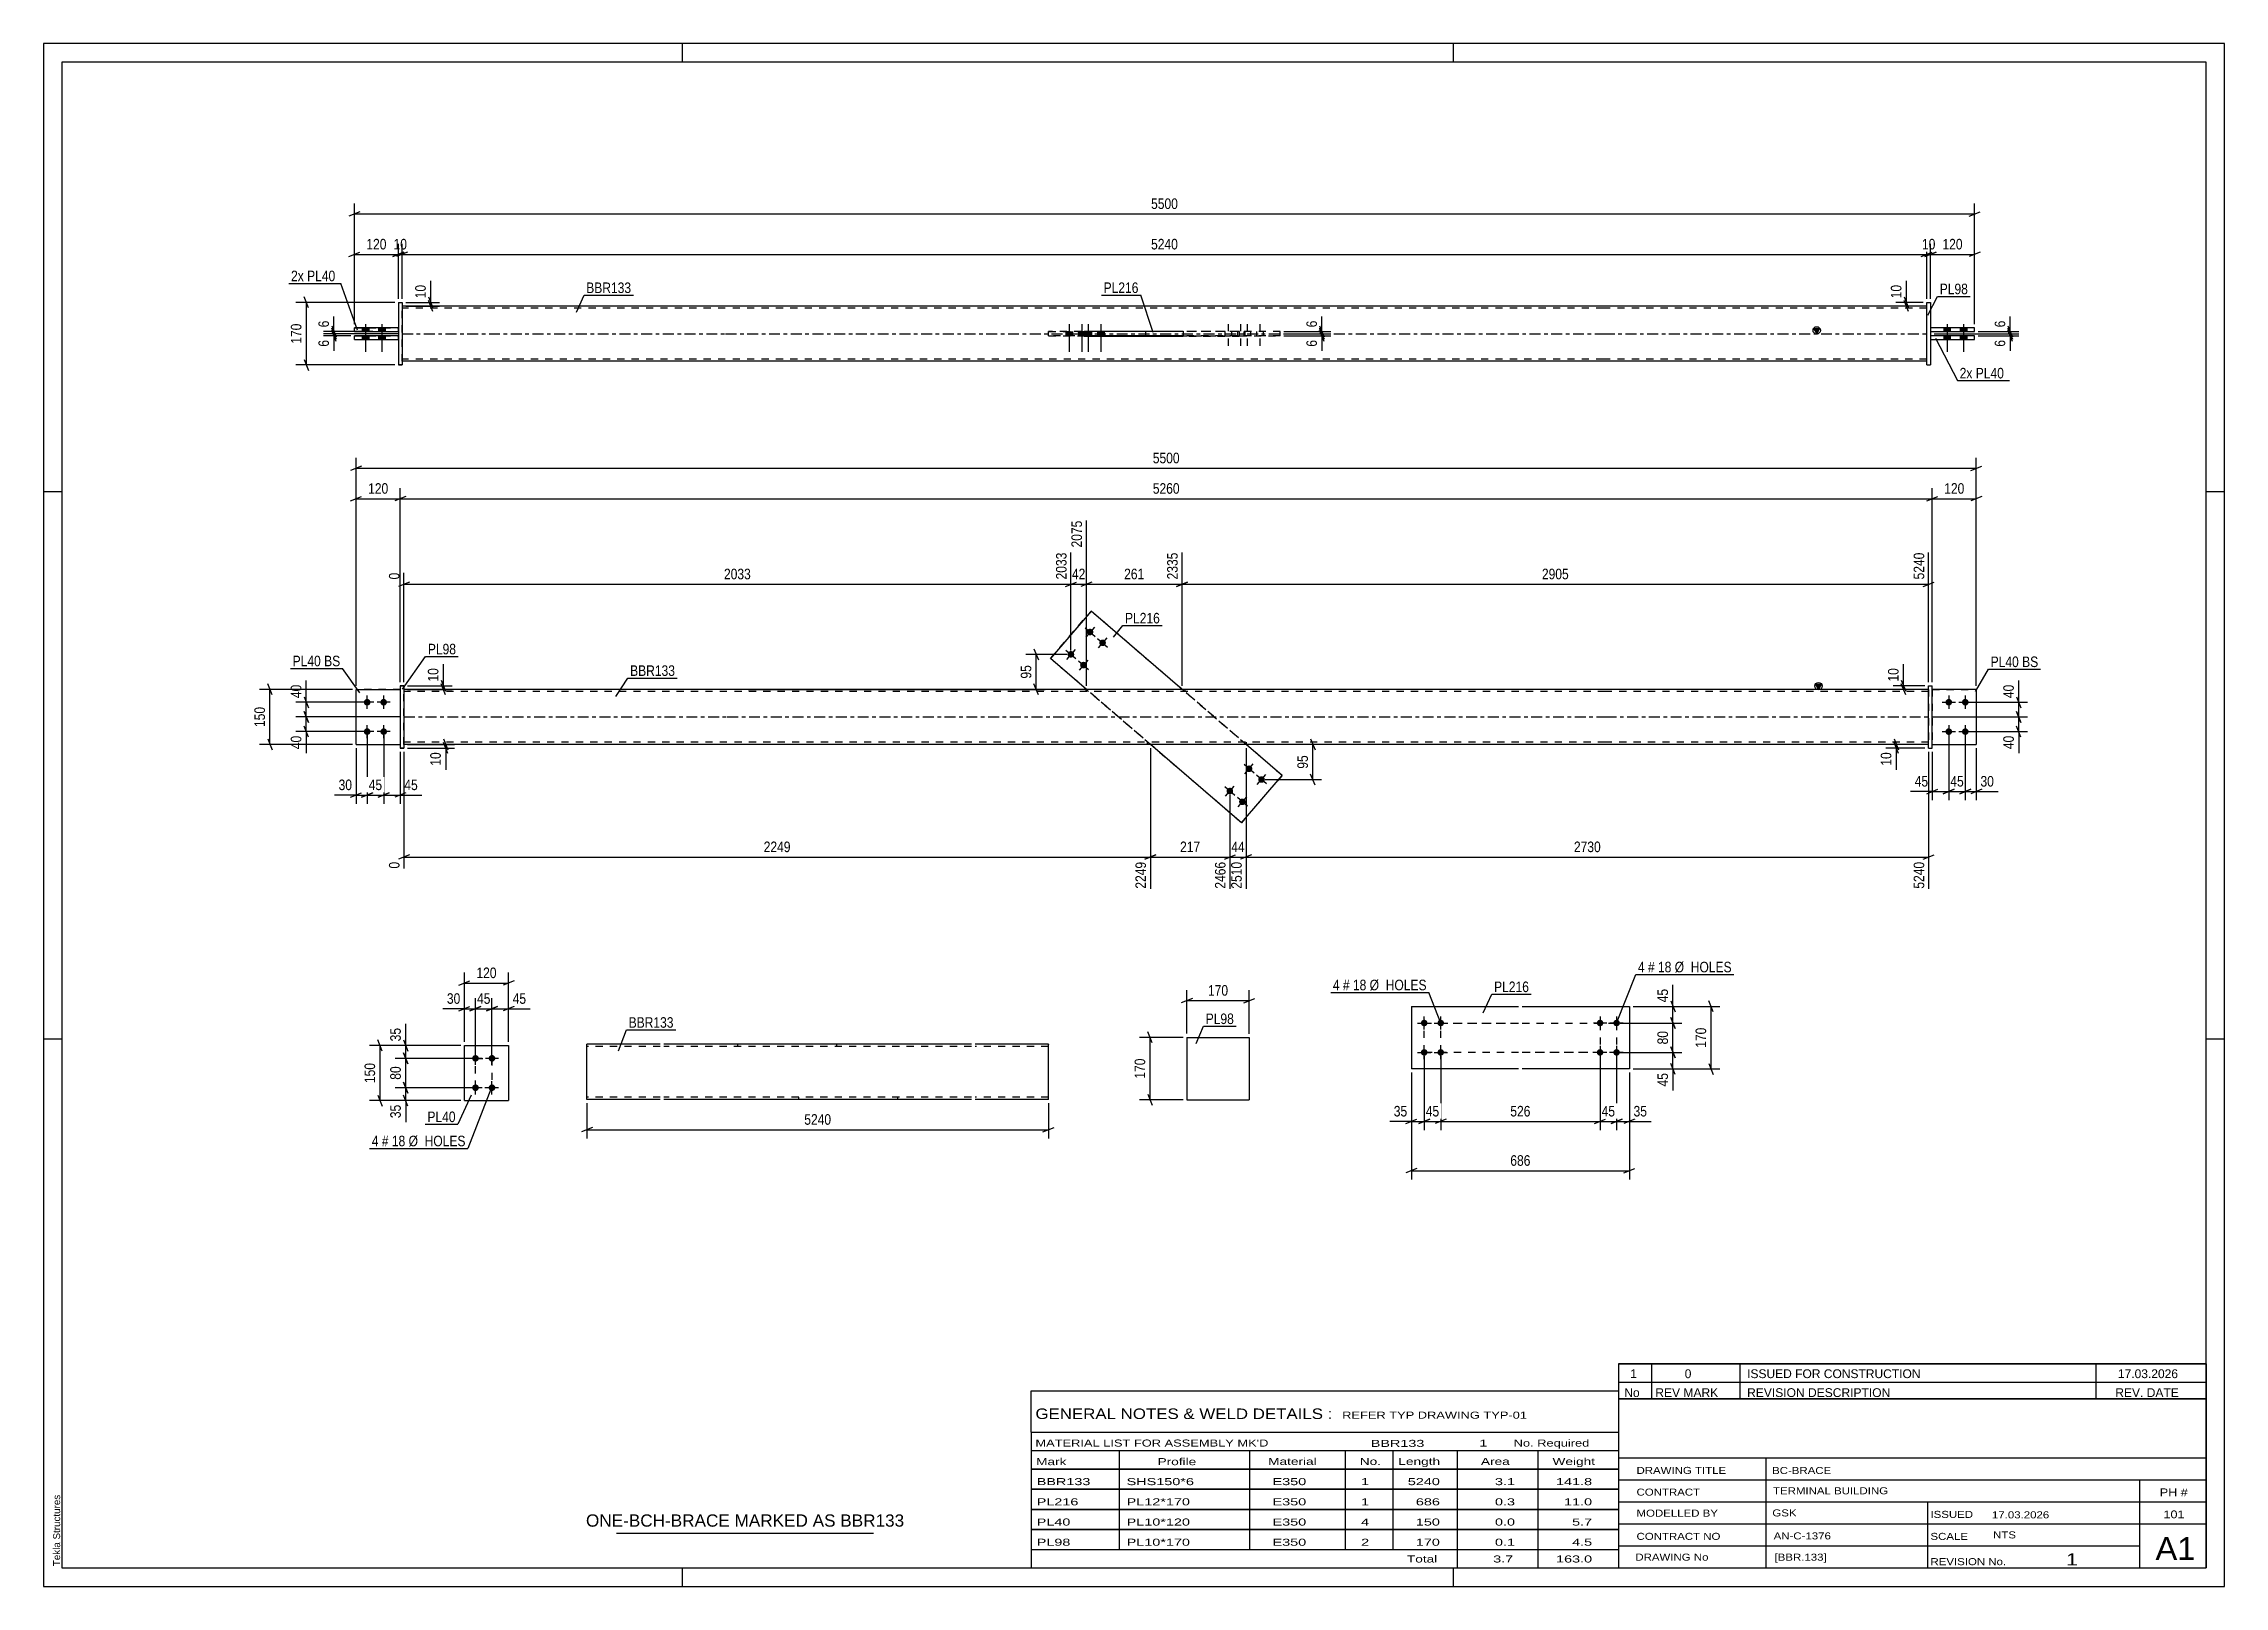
# Paper-space layout 'Layout1' of a CAD drawing. Header units: millimetres. Extents: x 0 to 594, y 0 to 420.
# The model-space entities are those that its viewports show. They can reach past a viewport. Long polylines and large blocks are cut down to what shows.
import ezdxf

# ---------------------------------------------------------------- set-up
doc = ezdxf.new("R2010")
doc.units = ezdxf.units.MM
doc.linetypes.add('DXK_LINE_DOT2', pattern=[3.9198, 1.9599, -1.9599])
doc.linetypes.add('DXK_LINE_DOT3', pattern=[5.9187, 2.979, -0.9799, 0.9799, -0.9799])
doc.layers.add('Viewport layer', color=7, linetype='Continuous', plot=False)
doc.styles.add('Arial', font='ARIAL.TTF', dxfattribs={"height": 0.2})
doc.styles.add('Arial Narrow', font='ARIALN.TTF', dxfattribs={"height": 0.2})

# ---------------------------------------------------------------- blocks, each defined once
blk = doc.blocks.new('Unknown-580610873-1130')
at = {"color": 5, "linetype": 'Continuous'}
for p, q in [((594, 420), (0, 420)), ((0, 420), (0, 0)), ((174, 415), (174, 420)), ((384, 415), (384, 420)), ((594, 0), (594, 420)), ((589, 415), (5, 415)), ((5, 415), (5, 5)), ((589, 5), (589, 415)), ((5, 298), (0, 298)), ((594, 298), (589, 298)), ((5, 149), (0, 149)), ((594, 149), (589, 149)), ((0, 0), (594, 0)), ((5, 5), (589, 5)), ((174, 0), (174, 5)), ((384, 0), (384, 5))]:
    blk.add_line(p, q, dxfattribs=at)
at = {"color": 174, "linetype": 'Continuous', "style": 'Arial'}
blk.add_text('Tekla Structures', height=1.9102, rotation=90, dxfattribs=at).set_placement((4.5, 5.5))
blk = doc.blocks.new('Part-580610873-3521 - 3520')
at = {"color": 2, "linetype": 'Continuous'}
for p, q in [((372.55, 157.87), (401.75, 157.87)), ((372.55, 157.87), (372.55, 140.87)), ((402.75, 157.87), (431.95, 157.87)), ((431.95, 157.87), (431.95, 140.87)), ((401.75, 140.87), (372.55, 140.87)), ((431.95, 140.87), (402.75, 140.87))]:
    blk.add_line(p, q, dxfattribs=at)
blk = doc.blocks.new('Bolt-580610873-3522 - 3520')
at = {"linetype": 'Continuous'}
for points in [[(423.95, 152.47, -1), (423.95, 154.27, -1)], [(428.45, 152.47, -1), (428.45, 154.27, -1)], [(423.95, 144.47, -1), (423.95, 146.27, -1)], [(428.45, 144.47, -1), (428.45, 146.27, -1)]]:
    blk.add_hatch(color=1, dxfattribs=at).paths.add_polyline_path(points)
at = {"color": 1, "linetype": 'Continuous'}
for p, q in [((423.95, 155.17), (423.95, 151.57)), ((428.45, 155.17), (428.45, 151.57)), ((425.75, 153.37), (422.15, 153.37)), ((430.25, 153.37), (426.65, 153.37)), ((425.75, 145.37), (422.15, 145.37)), ((423.95, 147.17), (423.95, 143.57)), ((430.25, 145.37), (426.65, 145.37)), ((428.45, 147.17), (428.45, 143.57))]:
    blk.add_line(p, q, dxfattribs=at)
blk = doc.blocks.new('Bolt-580610873-3523 - 3520')
at = {"linetype": 'Continuous'}
for points in [[(376.05, 154.27, -1), (376.05, 152.47, -1)], [(380.55, 154.27, -1), (380.55, 152.47, -1)], [(376.05, 146.27, -1), (376.05, 144.47, -1)], [(380.55, 146.27, -1), (380.55, 144.47, -1)]]:
    blk.add_hatch(color=1, dxfattribs=at).paths.add_polyline_path(points)
at = {"color": 1, "linetype": 'Continuous'}
for p, q in [((376.05, 151.57), (376.05, 155.17)), ((380.55, 151.57), (380.55, 155.17)), ((374.25, 153.37), (377.85, 153.37)), ((378.75, 153.37), (382.35, 153.37)), ((374.25, 145.37), (377.85, 145.37)), ((376.05, 143.57), (376.05, 147.17)), ((378.75, 145.37), (382.35, 145.37)), ((380.55, 143.57), (380.55, 147.17))]:
    blk.add_line(p, q, dxfattribs=at)
blk = doc.blocks.new('Part-580610873-2167 - 2161')
at = {"color": 2, "linetype": 'Continuous'}
for p, q in [((114.63, 132.25), (114.63, 147.25)), ((114.63, 147.25), (126.63, 147.25)), ((126.63, 147.25), (126.63, 132.25)), ((114.63, 132.25), (114.63, 132.25)), ((114.63, 132.25), (126.63, 132.25)), ((126.63, 132.25), (126.63, 132.25))]:
    blk.add_line(p, q, dxfattribs=at)
at = {"color": 7, "linetype": 'DXK_LINE_DOT2'}
for p, q in [((114.63, 147.25), (126.63, 147.25)), ((114.63, 132.25), (126.63, 132.25))]:
    blk.add_line(p, q, dxfattribs=at)
blk = doc.blocks.new('Bolt-580610873-2200 - 2161')
at = {"linetype": 'Continuous'}
for points in [[(117.63, 144.65), (117.82, 144.63), (118, 144.58), (118.16, 144.48), (118.3, 144.36), (118.41, 144.2), (118.49, 144.03), (118.53, 143.85), (118.53, 143.66), (118.49, 143.48), (118.41, 143.3), (118.3, 143.15), (118.16, 143.03), (118, 142.93), (117.82, 142.87), (117.63, 142.85), (117.44, 142.87), (117.26, 142.93), (117.1, 143.03), (116.96, 143.15), (116.85, 143.3), (116.77, 143.48), (116.74, 143.66), (116.74, 143.85), (116.77, 144.03), (116.85, 144.2), (116.96, 144.36), (117.1, 144.48), (117.26, 144.58), (117.44, 144.63)], [(122.13, 144.65), (122.32, 144.63), (122.5, 144.58), (122.66, 144.48), (122.8, 144.36), (122.91, 144.2), (122.99, 144.03), (123.03, 143.85), (123.03, 143.66), (122.99, 143.48), (122.91, 143.3), (122.8, 143.15), (122.66, 143.03), (122.5, 142.93), (122.32, 142.87), (122.13, 142.85), (121.94, 142.87), (121.76, 142.93), (121.6, 143.03), (121.46, 143.15), (121.35, 143.3), (121.27, 143.48), (121.24, 143.66), (121.24, 143.85), (121.27, 144.03), (121.35, 144.2), (121.46, 144.36), (121.6, 144.48), (121.76, 144.58), (121.94, 144.63)], [(117.63, 136.65), (117.82, 136.63), (118, 136.58), (118.16, 136.48), (118.3, 136.36), (118.41, 136.2), (118.49, 136.03), (118.53, 135.85), (118.53, 135.66), (118.49, 135.48), (118.41, 135.3), (118.3, 135.15), (118.16, 135.03), (118, 134.93), (117.82, 134.87), (117.63, 134.85), (117.44, 134.87), (117.26, 134.93), (117.1, 135.03), (116.96, 135.15), (116.85, 135.3), (116.77, 135.48), (116.74, 135.66), (116.74, 135.85), (116.77, 136.03), (116.85, 136.2), (116.96, 136.36), (117.1, 136.48), (117.26, 136.58), (117.44, 136.63)], [(122.13, 136.65), (122.32, 136.63), (122.5, 136.58), (122.66, 136.48), (122.8, 136.36), (122.91, 136.2), (122.99, 136.03), (123.03, 135.85), (123.03, 135.66), (122.99, 135.48), (122.91, 135.3), (122.8, 135.15), (122.66, 135.03), (122.5, 134.93), (122.32, 134.87), (122.13, 134.85), (121.94, 134.87), (121.76, 134.93), (121.6, 135.03), (121.46, 135.15), (121.35, 135.3), (121.27, 135.48), (121.24, 135.66), (121.24, 135.85), (121.27, 136.03), (121.35, 136.2), (121.46, 136.36), (121.6, 136.48), (121.76, 136.58), (121.94, 136.63)]]:
    blk.add_hatch(color=1, dxfattribs=at).paths.add_polyline_path(points)
at = {"color": 1, "linetype": 'Continuous'}
for p, q in [((119.43, 143.75), (115.83, 143.75)), ((117.63, 141.95), (117.63, 145.55)), ((123.93, 143.75), (120.33, 143.75)), ((122.13, 141.95), (122.13, 145.55)), ((117.63, 133.95), (117.63, 137.55)), ((122.13, 133.95), (122.13, 137.55)), ((119.43, 135.75), (115.83, 135.75)), ((123.93, 135.75), (120.33, 135.75))]:
    blk.add_line(p, q, dxfattribs=at)
blk = doc.blocks.new('Part-580610873-1695 - 1673')
at = {"color": 2, "linetype": 'Continuous'}
for p, q in [((526.43, 244.2), (514.43, 244.2)), ((526.43, 244.2), (526.43, 244.2)), ((526.43, 244.2), (526.43, 229.2)), ((514.43, 229.2), (526.43, 229.2))]:
    blk.add_line(p, q, dxfattribs=at)
at = {"color": 7, "linetype": 'DXK_LINE_DOT2'}
for p, q in [((514.43, 244.2), (526.43, 244.2)), ((514.43, 244.2), (514.43, 244.2)), ((514.43, 244.2), (514.43, 229.2)), ((514.43, 229.2), (526.43, 229.2))]:
    blk.add_line(p, q, dxfattribs=at)
blk = doc.blocks.new('Part-580610873-1679 - 1673')
at = {"color": 7, "linetype": 'DXK_LINE_DOT2'}
for p, q in [((85.13, 229.2), (85.13, 244.2)), ((85.13, 244.2), (97.13, 244.2)), ((97.13, 244.2), (85.13, 244.2)), ((97.13, 244.2), (97.13, 229.2)), ((85.13, 229.2), (85.13, 229.2)), ((85.13, 229.2), (97.13, 229.2)), ((85.13, 229.2), (97.13, 229.2)), ((97.13, 229.2), (97.13, 229.2))]:
    blk.add_line(p, q, dxfattribs=at)
blk = doc.blocks.new('Part-580610873-1700 - 1673')
at = {"linetype": 'Continuous'}
blk.add_hatch(color=2, dxfattribs=at).paths.add_polyline_path([(483.43, 244.2), (482.63, 245.6), (484.23, 245.6)])
at = {"color": 2, "linetype": 'Continuous'}
for p, q in [((186.13, 244.2), (98.13, 244.2)), ((425.33, 244.2), (186.23, 244.2)), ((513.43, 244.2), (425.43, 244.2)), ((483.43, 244.2), (482.63, 245.6)), ((482.63, 245.6), (484.23, 245.6)), ((484.23, 245.6), (483.43, 244.2)), ((186.13, 229.2), (98.13, 229.2)), ((425.33, 229.2), (186.23, 229.2)), ((513.43, 229.2), (425.43, 229.2))]:
    blk.add_line(p, q, dxfattribs=at)
at = {"color": 7, "linetype": 'DXK_LINE_DOT2'}
for p, q in [((98.13, 229.2), (98.13, 244.2)), ((186.13, 243.6), (98.13, 243.6)), ((425.33, 243.6), (186.23, 243.6)), ((283.92, 244.2), (283.92, 243.6)), ((310.89, 244.2), (310.89, 243.6)), ((513.43, 243.6), (425.43, 243.6)), ((513.43, 244.2), (513.43, 229.2)), ((186.13, 229.8), (98.13, 229.8)), ((425.33, 229.8), (186.23, 229.8)), ((300.67, 229.2), (300.67, 229.8)), ((327.64, 229.2), (327.64, 229.8)), ((513.43, 229.8), (425.43, 229.8))]:
    blk.add_line(p, q, dxfattribs=at)
at = {"color": 7, "linetype": 'DXK_LINE_DOT3'}
for p, q in [((98.13, 236.7), (186.13, 236.7)), ((186.23, 236.7), (425.33, 236.7)), ((425.43, 236.7), (513.43, 236.7))]:
    blk.add_line(p, q, dxfattribs=at)
at = {"color": 2, "linetype": 'Continuous'}
blk.add_circle((483.43, 245.1), 1, dxfattribs=at)
blk = doc.blocks.new('Part-580610873-1684 - 1673')
at = {"color": 2, "linetype": 'Continuous'}
for p, q in [((85.13, 229.2), (85.13, 244.2)), ((85.13, 244.2), (97.13, 244.2)), ((85.13, 229.2), (85.13, 229.2)), ((85.13, 229.2), (97.13, 229.2))]:
    blk.add_line(p, q, dxfattribs=at)
at = {"color": 7, "linetype": 'DXK_LINE_DOT2'}
for p, q in [((97.13, 244.2), (85.13, 244.2)), ((97.13, 244.2), (97.13, 229.2)), ((85.13, 229.2), (85.13, 229.2)), ((85.13, 229.2), (97.13, 229.2)), ((97.13, 229.2), (97.13, 229.2))]:
    blk.add_line(p, q, dxfattribs=at)
blk = doc.blocks.new('Part-580610873-1685 - 1673')
at = {"color": 2, "linetype": 'Continuous'}
for p, q in [((513.43, 245.2), (514.43, 245.2)), ((513.43, 228.2), (513.43, 245.2)), ((514.43, 228.2), (514.43, 245.2)), ((513.43, 228.2), (513.43, 228.2)), ((513.43, 228.2), (514.43, 228.2))]:
    blk.add_line(p, q, dxfattribs=at)
at = {"color": 7, "linetype": 'DXK_LINE_DOT2'}
for p, q in [((513.43, 245.2), (514.43, 245.2)), ((513.43, 228.2), (514.43, 228.2))]:
    blk.add_line(p, q, dxfattribs=at)
blk = doc.blocks.new('Part-580610873-1690 - 1673')
at = {"color": 7, "linetype": 'DXK_LINE_DOT2'}
for p, q in [((514.43, 244.2), (526.43, 244.2)), ((526.43, 244.2), (514.43, 244.2)), ((514.43, 244.2), (514.43, 244.2)), ((514.43, 244.2), (514.43, 229.2)), ((526.43, 244.2), (526.43, 244.2)), ((526.43, 244.2), (526.43, 229.2)), ((514.43, 229.2), (526.43, 229.2)), ((514.43, 229.2), (526.43, 229.2))]:
    blk.add_line(p, q, dxfattribs=at)
blk = doc.blocks.new('Bolt-580610873-1706 - 1673')
at = {"linetype": 'Continuous'}
for points in [[(285.62, 260.49), (285.75, 260.35), (285.84, 260.19), (285.91, 260.01), (285.93, 259.83), (285.92, 259.64), (285.86, 259.46), (285.77, 259.29), (285.65, 259.15), (285.5, 259.04), (285.33, 258.96), (285.15, 258.91), (284.96, 258.91), (284.77, 258.94), (284.6, 259.02), (284.44, 259.12), (284.32, 259.26), (284.22, 259.42), (284.16, 259.6), (284.13, 259.79), (284.15, 259.97), (284.2, 260.15), (284.29, 260.32), (284.41, 260.46), (284.56, 260.58), (284.73, 260.66), (284.92, 260.7), (285.1, 260.7), (285.29, 260.67), (285.46, 260.6)], [(289.03, 257.56), (289.16, 257.42), (289.26, 257.26), (289.32, 257.08), (289.34, 256.89), (289.33, 256.71), (289.27, 256.53), (289.18, 256.36), (289.06, 256.22), (288.91, 256.1), (288.74, 256.02), (288.56, 255.98), (288.37, 255.98), (288.19, 256.01), (288.01, 256.08), (287.86, 256.19), (287.73, 256.33), (287.63, 256.49), (287.57, 256.67), (287.54, 256.85), (287.56, 257.04), (287.61, 257.22), (287.7, 257.39), (287.83, 257.53), (287.98, 257.64), (288.15, 257.72), (288.33, 257.77), (288.52, 257.77), (288.7, 257.74), (288.88, 257.66)], [(280.4, 254.42), (280.53, 254.29), (280.63, 254.12), (280.69, 253.95), (280.72, 253.76), (280.7, 253.57), (280.65, 253.39), (280.56, 253.23), (280.43, 253.08), (280.28, 252.97), (280.11, 252.89), (279.93, 252.85), (279.74, 252.84), (279.56, 252.88), (279.38, 252.95), (279.23, 253.06), (279.1, 253.19), (279, 253.35), (278.94, 253.53), (278.92, 253.72), (278.93, 253.91), (278.99, 254.09), (279.08, 254.25), (279.2, 254.39), (279.35, 254.51), (279.52, 254.59), (279.7, 254.63), (279.89, 254.64), (280.07, 254.6), (280.25, 254.53)], [(283.82, 251.49), (283.94, 251.35), (284.04, 251.19), (284.1, 251.01), (284.13, 250.83), (284.11, 250.64), (284.06, 250.46), (283.97, 250.29), (283.85, 250.15), (283.7, 250.04), (283.53, 249.96), (283.34, 249.91), (283.16, 249.91), (282.97, 249.94), (282.8, 250.02), (282.64, 250.12), (282.51, 250.26), (282.42, 250.42), (282.35, 250.6), (282.33, 250.79), (282.34, 250.97), (282.4, 251.15), (282.49, 251.32), (282.61, 251.46), (282.76, 251.58), (282.93, 251.66), (283.11, 251.7), (283.3, 251.7), (283.49, 251.67), (283.66, 251.6)]]:
    blk.add_hatch(color=1, dxfattribs=at).paths.add_polyline_path(points)
at = {"color": 1, "linetype": 'Continuous'}
for p, q in [((283.67, 260.98), (286.4, 258.63)), ((286.2, 261.17), (283.86, 258.44)), ((287.08, 258.05), (289.81, 255.7)), ((289.62, 258.24), (287.27, 255.51)), ((278.45, 254.91), (281.18, 252.57)), ((280.99, 255.1), (278.64, 252.37)), ((281.86, 251.98), (284.59, 249.63)), ((284.4, 252.17), (282.06, 249.44))]:
    blk.add_line(p, q, dxfattribs=at)
blk = doc.blocks.new('Bolt-580610873-1707 - 1673')
at = {"linetype": 'Continuous'}
for points in [[(327.74, 221.9), (327.61, 222.04), (327.52, 222.2), (327.45, 222.38), (327.43, 222.57), (327.45, 222.75), (327.5, 222.93), (327.59, 223.1), (327.71, 223.24), (327.86, 223.36), (328.03, 223.44), (328.22, 223.48), (328.4, 223.48), (328.59, 223.45), (328.76, 223.38), (328.92, 223.27), (329.05, 223.13), (329.14, 222.97), (329.21, 222.79), (329.23, 222.61), (329.21, 222.42), (329.16, 222.24), (329.07, 222.07), (328.95, 221.93), (328.8, 221.82), (328.63, 221.74), (328.44, 221.69), (328.26, 221.69), (328.07, 221.72), (327.9, 221.8)], [(331.16, 218.97), (331.03, 219.11), (330.93, 219.27), (330.87, 219.45), (330.84, 219.63), (330.86, 219.82), (330.91, 220), (331, 220.17), (331.13, 220.31), (331.27, 220.42), (331.44, 220.5), (331.63, 220.55), (331.82, 220.55), (332, 220.52), (332.17, 220.44), (332.33, 220.34), (332.46, 220.2), (332.56, 220.04), (332.62, 219.86), (332.64, 219.67), (332.63, 219.49), (332.57, 219.31), (332.48, 219.14), (332.36, 219), (332.21, 218.88), (332.04, 218.8), (331.86, 218.76), (331.67, 218.76), (331.48, 218.79), (331.31, 218.86)], [(322.53, 215.84), (322.4, 215.97), (322.3, 216.13), (322.24, 216.31), (322.22, 216.5), (322.23, 216.69), (322.28, 216.87), (322.37, 217.03), (322.5, 217.17), (322.65, 217.29), (322.82, 217.37), (323, 217.41), (323.19, 217.42), (323.37, 217.38), (323.55, 217.31), (323.7, 217.2), (323.83, 217.07), (323.93, 216.9), (323.99, 216.73), (324.01, 216.54), (324, 216.35), (323.95, 216.17), (323.86, 216.01), (323.73, 215.86), (323.58, 215.75), (323.41, 215.67), (323.23, 215.63), (323.04, 215.62), (322.86, 215.66), (322.68, 215.73)], [(325.94, 212.9), (325.81, 213.04), (325.71, 213.2), (325.65, 213.38), (325.63, 213.57), (325.64, 213.75), (325.7, 213.93), (325.79, 214.1), (325.91, 214.24), (326.06, 214.36), (326.23, 214.44), (326.41, 214.48), (326.6, 214.48), (326.79, 214.45), (326.96, 214.38), (327.11, 214.27), (327.24, 214.13), (327.34, 213.97), (327.4, 213.79), (327.43, 213.61), (327.41, 213.42), (327.36, 213.24), (327.27, 213.07), (327.14, 212.93), (327, 212.82), (326.83, 212.74), (326.64, 212.69), (326.45, 212.69), (326.27, 212.72), (326.1, 212.8)]]:
    blk.add_hatch(color=1, dxfattribs=at).paths.add_polyline_path(points)
at = {"color": 1, "linetype": 'Continuous'}
for p, q in [((329.7, 221.41), (326.97, 223.76)), ((327.16, 221.22), (329.5, 223.95)), ((333.11, 218.48), (330.38, 220.83)), ((330.57, 218.29), (332.92, 221.02)), ((324.48, 215.35), (321.75, 217.69)), ((321.94, 215.15), (324.29, 217.88)), ((327.89, 212.41), (325.16, 214.76)), ((325.35, 212.22), (327.7, 214.95))]:
    blk.add_line(p, q, dxfattribs=at)
blk = doc.blocks.new('Bolt-580610873-1709 - 1673')
at = {"linetype": 'Continuous'}
for points in [[(88.13, 239.8), (87.94, 239.82), (87.76, 239.87), (87.6, 239.97), (87.46, 240.09), (87.35, 240.25), (87.27, 240.42), (87.23, 240.6), (87.23, 240.79), (87.27, 240.97), (87.35, 241.15), (87.46, 241.3), (87.6, 241.42), (87.76, 241.52), (87.94, 241.58), (88.13, 241.6), (88.32, 241.58), (88.49, 241.52), (88.66, 241.42), (88.8, 241.3), (88.91, 241.15), (88.98, 240.97), (89.02, 240.79), (89.02, 240.6), (88.98, 240.42), (88.91, 240.25), (88.8, 240.09), (88.66, 239.97), (88.49, 239.87), (88.32, 239.82)], [(92.63, 239.8), (92.44, 239.82), (92.26, 239.87), (92.1, 239.97), (91.96, 240.09), (91.85, 240.25), (91.77, 240.42), (91.73, 240.6), (91.73, 240.79), (91.77, 240.97), (91.85, 241.15), (91.96, 241.3), (92.1, 241.42), (92.26, 241.52), (92.44, 241.58), (92.63, 241.6), (92.82, 241.58), (92.99, 241.52), (93.16, 241.42), (93.3, 241.3), (93.41, 241.15), (93.48, 240.97), (93.52, 240.79), (93.52, 240.6), (93.48, 240.42), (93.41, 240.25), (93.3, 240.09), (93.16, 239.97), (92.99, 239.87), (92.82, 239.82)], [(88.13, 231.8), (87.94, 231.82), (87.76, 231.87), (87.6, 231.97), (87.46, 232.09), (87.35, 232.25), (87.27, 232.42), (87.23, 232.6), (87.23, 232.79), (87.27, 232.97), (87.35, 233.15), (87.46, 233.3), (87.6, 233.42), (87.76, 233.52), (87.94, 233.58), (88.13, 233.6), (88.32, 233.58), (88.49, 233.52), (88.66, 233.42), (88.8, 233.3), (88.91, 233.15), (88.98, 232.97), (89.02, 232.79), (89.02, 232.6), (88.98, 232.42), (88.91, 232.25), (88.8, 232.09), (88.66, 231.97), (88.49, 231.87), (88.32, 231.82)], [(92.63, 231.8), (92.44, 231.82), (92.26, 231.87), (92.1, 231.97), (91.96, 232.09), (91.85, 232.25), (91.77, 232.42), (91.73, 232.6), (91.73, 232.79), (91.77, 232.97), (91.85, 233.15), (91.96, 233.3), (92.1, 233.42), (92.26, 233.52), (92.44, 233.58), (92.63, 233.6), (92.82, 233.58), (92.99, 233.52), (93.16, 233.42), (93.3, 233.3), (93.41, 233.15), (93.48, 232.97), (93.52, 232.79), (93.52, 232.6), (93.48, 232.42), (93.41, 232.25), (93.3, 232.09), (93.16, 231.97), (92.99, 231.87), (92.82, 231.82)]]:
    blk.add_hatch(color=1, dxfattribs=at).paths.add_polyline_path(points)
at = {"color": 1, "linetype": 'Continuous'}
for p, q in [((89.93, 240.7), (86.33, 240.7)), ((88.13, 238.9), (88.13, 242.5)), ((94.43, 240.7), (90.83, 240.7)), ((92.63, 238.9), (92.63, 242.5)), ((89.93, 232.7), (86.33, 232.7)), ((88.13, 230.9), (88.13, 234.5)), ((94.43, 232.7), (90.83, 232.7)), ((92.63, 230.9), (92.63, 234.5))]:
    blk.add_line(p, q, dxfattribs=at)
blk = doc.blocks.new('Bolt-580610873-1710 - 1673')
at = {"linetype": 'Continuous'}
for points in [[(518.93, 241.6), (519.12, 241.58), (519.3, 241.52), (519.46, 241.42), (519.6, 241.3), (519.71, 241.15), (519.79, 240.97), (519.83, 240.79), (519.83, 240.6), (519.79, 240.42), (519.71, 240.25), (519.6, 240.09), (519.46, 239.97), (519.3, 239.87), (519.12, 239.82), (518.93, 239.8), (518.74, 239.82), (518.56, 239.87), (518.4, 239.97), (518.26, 240.09), (518.15, 240.25), (518.07, 240.42), (518.03, 240.6), (518.03, 240.79), (518.07, 240.97), (518.15, 241.15), (518.26, 241.3), (518.4, 241.42), (518.56, 241.52), (518.74, 241.58)], [(523.43, 241.6), (523.62, 241.58), (523.8, 241.52), (523.96, 241.42), (524.1, 241.3), (524.21, 241.15), (524.29, 240.97), (524.33, 240.79), (524.33, 240.6), (524.29, 240.42), (524.21, 240.25), (524.1, 240.09), (523.96, 239.97), (523.8, 239.87), (523.62, 239.82), (523.43, 239.8), (523.24, 239.82), (523.06, 239.87), (522.9, 239.97), (522.76, 240.09), (522.65, 240.25), (522.57, 240.42), (522.53, 240.6), (522.53, 240.79), (522.57, 240.97), (522.65, 241.15), (522.76, 241.3), (522.9, 241.42), (523.06, 241.52), (523.24, 241.58)], [(518.93, 233.6), (519.12, 233.58), (519.3, 233.52), (519.46, 233.42), (519.6, 233.3), (519.71, 233.15), (519.79, 232.97), (519.83, 232.79), (519.83, 232.6), (519.79, 232.42), (519.71, 232.25), (519.6, 232.09), (519.46, 231.97), (519.3, 231.87), (519.12, 231.82), (518.93, 231.8), (518.74, 231.82), (518.56, 231.87), (518.4, 231.97), (518.26, 232.09), (518.15, 232.25), (518.07, 232.42), (518.03, 232.6), (518.03, 232.79), (518.07, 232.97), (518.15, 233.15), (518.26, 233.3), (518.4, 233.42), (518.56, 233.52), (518.74, 233.58)], [(523.43, 233.6), (523.62, 233.58), (523.8, 233.52), (523.96, 233.42), (524.1, 233.3), (524.21, 233.15), (524.29, 232.97), (524.33, 232.79), (524.33, 232.6), (524.29, 232.42), (524.21, 232.25), (524.1, 232.09), (523.96, 231.97), (523.8, 231.87), (523.62, 231.82), (523.43, 231.8), (523.24, 231.82), (523.06, 231.87), (522.9, 231.97), (522.76, 232.09), (522.65, 232.25), (522.57, 232.42), (522.53, 232.6), (522.53, 232.79), (522.57, 232.97), (522.65, 233.15), (522.76, 233.3), (522.9, 233.42), (523.06, 233.52), (523.24, 233.58)]]:
    blk.add_hatch(color=1, dxfattribs=at).paths.add_polyline_path(points)
at = {"color": 1, "linetype": 'Continuous'}
for p, q in [((517.13, 240.7), (520.73, 240.7)), ((518.93, 242.5), (518.93, 238.9)), ((521.63, 240.7), (525.23, 240.7)), ((523.43, 242.5), (523.43, 238.9)), ((517.13, 232.7), (520.73, 232.7)), ((518.93, 234.5), (518.93, 230.9)), ((521.63, 232.7), (525.23, 232.7)), ((523.43, 234.5), (523.43, 230.9))]:
    blk.add_line(p, q, dxfattribs=at)
blk = doc.blocks.new('Part-580610873-1715 - 1673')
at = {"color": 2, "linetype": 'Continuous'}
for p, q in [((285.31, 265.5), (274.23, 252.61)), ((285.31, 265.5), (285.31, 265.5)), ((310.09, 244.2), (285.31, 265.5)), ((284.02, 244.2), (274.23, 252.61)), ((274.23, 252.61), (274.23, 252.61)), ((326.25, 207.89), (301.46, 229.2)), ((337.33, 220.78), (327.54, 229.2)), ((326.25, 207.89), (337.33, 220.78)), ((337.33, 220.78), (337.33, 220.78)), ((326.25, 207.89), (326.25, 207.89))]:
    blk.add_line(p, q, dxfattribs=at)
at = {"color": 7, "linetype": 'DXK_LINE_DOT2'}
for p, q in [((274.23, 252.61), (285.31, 265.5)), ((337.33, 220.78), (285.31, 265.5)), ((326.25, 207.89), (274.23, 252.61)), ((301.46, 229.2), (284.02, 244.2)), ((327.54, 229.2), (310.09, 244.2)), ((337.33, 220.78), (326.25, 207.89))]:
    blk.add_line(p, q, dxfattribs=at)
blk = doc.blocks.new('Part-580610873-1720 - 1673')
at = {"color": 2, "linetype": 'Continuous'}
for p, q in [((98.13, 245.2), (97.13, 245.2)), ((97.13, 245.2), (97.13, 228.2)), ((98.13, 245.2), (98.13, 245.2)), ((98.13, 245.2), (98.13, 228.2)), ((97.13, 228.2), (98.13, 228.2))]:
    blk.add_line(p, q, dxfattribs=at)
at = {"color": 7, "linetype": 'DXK_LINE_DOT2'}
for p, q in [((97.13, 245.2), (98.13, 245.2)), ((98.13, 228.2), (97.13, 228.2))]:
    blk.add_line(p, q, dxfattribs=at)
blk = doc.blocks.new('Part-580610873-1418 - 1367')
at = {"color": 2, "linetype": 'Continuous'}
for p, q in [((84.65, 339.44), (84.65, 340.44)), ((96.65, 340.44), (84.65, 340.44)), ((84.65, 339.44), (84.65, 339.44)), ((84.65, 339.44), (96.65, 339.44))]:
    blk.add_line(p, q, dxfattribs=at)
at = {"color": 7, "linetype": 'DXK_LINE_DOT2'}
for p, q in [((84.65, 340.44), (96.65, 340.44)), ((84.65, 339.44), (96.65, 339.44)), ((96.65, 339.44), (96.65, 340.44))]:
    blk.add_line(p, q, dxfattribs=at)
blk = doc.blocks.new('Bolt-580610873-1370 - 1367')
at = {"linetype": 'Continuous'}
for points in [[(86.75, 341.64), (88.55, 341.64), (88.55, 342.64), (86.75, 342.64)], [(86.75, 341.64), (88.55, 341.64), (88.55, 342.64), (86.75, 342.64)], [(86.75, 339.44), (88.55, 339.44), (88.55, 340.44), (86.75, 340.44)], [(86.75, 339.44), (88.55, 339.44), (88.55, 340.44), (86.75, 340.44)], [(91.25, 341.64), (93.05, 341.64), (93.05, 342.64), (91.25, 342.64)], [(91.25, 341.64), (93.05, 341.64), (93.05, 342.64), (91.25, 342.64)], [(91.25, 339.44), (93.05, 339.44), (93.05, 340.44), (91.25, 340.44)], [(91.25, 339.44), (93.05, 339.44), (93.05, 340.44), (91.25, 340.44)]]:
    blk.add_hatch(color=1, dxfattribs=at).paths.add_polyline_path(points)
at = {"color": 1, "linetype": 'Continuous'}
for p, q in [((86.75, 342.64), (86.75, 341.64)), ((86.75, 342.64), (86.75, 341.64)), ((86.75, 340.44), (86.75, 339.44)), ((86.75, 340.44), (86.75, 339.44)), ((87.65, 343.64), (87.65, 336.14)), ((87.65, 343.64), (87.65, 336.14)), ((88.55, 342.64), (88.55, 341.64)), ((88.55, 342.64), (88.55, 341.64)), ((88.55, 340.44), (88.55, 339.44)), ((88.55, 340.44), (88.55, 339.44)), ((91.25, 342.64), (91.25, 341.64)), ((91.25, 342.64), (91.25, 341.64)), ((91.25, 340.44), (91.25, 339.44)), ((91.25, 340.44), (91.25, 339.44)), ((92.15, 343.64), (92.15, 336.14)), ((92.15, 343.64), (92.15, 336.14)), ((93.05, 342.64), (93.05, 341.64)), ((93.05, 342.64), (93.05, 341.64)), ((93.05, 340.44), (93.05, 339.44)), ((93.05, 340.44), (93.05, 339.44))]:
    blk.add_line(p, q, dxfattribs=at)
blk = doc.blocks.new('Bolt-580610873-1435 - 1367')
at = {"color": 1, "linetype": 'DXK_LINE_DOT2'}
for p, q in [((321.74, 341.64), (321.74, 340.44)), ((322.64, 343.64), (322.64, 336.14)), ((323.54, 341.64), (323.54, 340.44)), ((325.15, 341.64), (325.15, 340.44)), ((326.05, 343.64), (326.05, 336.14)), ((326.95, 341.64), (326.95, 340.44)), ((326.95, 341.64), (326.95, 340.44)), ((327.85, 343.64), (327.85, 336.14)), ((328.75, 341.64), (328.75, 340.44)), ((330.37, 341.64), (330.37, 340.44)), ((331.27, 343.64), (331.27, 336.14)), ((332.17, 341.64), (332.17, 340.44))]:
    blk.add_line(p, q, dxfattribs=at)
blk = doc.blocks.new('Bolt-580610873-1371 - 1367')
at = {"linetype": 'Continuous'}
for points in [[(519.35, 342.64), (517.55, 342.64), (517.55, 341.64), (519.35, 341.64)], [(519.35, 342.64), (517.55, 342.64), (517.55, 341.64), (519.35, 341.64)], [(519.35, 340.44), (517.55, 340.44), (517.55, 339.44), (519.35, 339.44)], [(519.35, 340.44), (517.55, 340.44), (517.55, 339.44), (519.35, 339.44)], [(523.85, 342.64), (522.05, 342.64), (522.05, 341.64), (523.85, 341.64)], [(523.85, 342.64), (522.05, 342.64), (522.05, 341.64), (523.85, 341.64)], [(523.85, 340.44), (522.05, 340.44), (522.05, 339.44), (523.85, 339.44)], [(523.85, 340.44), (522.05, 340.44), (522.05, 339.44), (523.85, 339.44)]]:
    blk.add_hatch(color=1, dxfattribs=at).paths.add_polyline_path(points)
at = {"color": 1, "linetype": 'Continuous'}
for p, q in [((517.55, 342.64), (517.55, 341.64)), ((517.55, 342.64), (517.55, 341.64)), ((517.55, 340.44), (517.55, 339.44)), ((517.55, 340.44), (517.55, 339.44)), ((518.45, 343.64), (518.45, 336.14)), ((518.45, 343.64), (518.45, 336.14)), ((519.35, 342.64), (519.35, 341.64)), ((519.35, 342.64), (519.35, 341.64)), ((519.35, 340.44), (519.35, 339.44)), ((519.35, 340.44), (519.35, 339.44)), ((522.05, 342.64), (522.05, 341.64)), ((522.05, 342.64), (522.05, 341.64)), ((522.05, 340.44), (522.05, 339.44)), ((522.05, 340.44), (522.05, 339.44)), ((522.95, 343.64), (522.95, 336.14)), ((522.95, 343.64), (522.95, 336.14)), ((523.85, 342.64), (523.85, 341.64)), ((523.85, 342.64), (523.85, 341.64)), ((523.85, 340.44), (523.85, 339.44)), ((523.85, 340.44), (523.85, 339.44))]:
    blk.add_line(p, q, dxfattribs=at)
blk = doc.blocks.new('Part-580610873-1456 - 1367')
at = {"linetype": 'Continuous'}
blk.add_hatch(color=2, dxfattribs=at).paths.add_polyline_path([(482.95, 341.04), (482.15, 342.44), (483.75, 342.44)])
at = {"color": 2, "linetype": 'Continuous'}
for p, q in [((185.65, 348.54), (97.65, 348.54)), ((424.85, 348.54), (185.75, 348.54)), ((512.95, 348.54), (424.95, 348.54)), ((283.44, 341.64), (283.44, 341.74)), ((283.44, 341.74), (283.44, 341.74)), ((283.44, 341.74), (310.42, 341.74)), ((283.44, 340.44), (283.44, 340.34)), ((283.44, 340.34), (310.42, 340.34)), ((300.19, 341.74), (300.19, 341.64)), ((300.19, 340.34), (300.19, 340.44)), ((310.42, 341.74), (310.42, 340.34)), ((482.95, 341.04), (482.15, 342.44)), ((482.15, 342.44), (483.75, 342.44)), ((483.75, 342.44), (482.95, 341.04)), ((185.65, 333.54), (97.65, 333.54)), ((424.85, 333.54), (185.75, 333.54)), ((512.95, 333.54), (424.95, 333.54))]:
    blk.add_line(p, q, dxfattribs=at)
at = {"color": 7, "linetype": 'DXK_LINE_DOT2'}
for p, q in [((97.65, 333.54), (97.65, 348.54)), ((185.65, 347.94), (97.65, 347.94)), ((424.85, 347.94), (185.75, 347.94)), ((512.95, 347.94), (424.95, 347.94)), ((512.95, 333.54), (512.95, 348.54)), ((283.44, 340.44), (283.44, 341.74)), ((283.44, 341.74), (310.42, 341.74)), ((283.44, 340.34), (310.42, 340.34)), ((300.19, 341.74), (327.17, 341.74)), ((300.19, 341.74), (300.19, 341.74)), ((300.19, 341.74), (327.17, 341.74)), ((300.19, 341.64), (300.19, 341.74)), ((300.19, 340.44), (300.19, 341.64)), ((300.19, 340.34), (300.19, 340.34)), ((300.19, 340.34), (300.19, 340.34)), ((327.17, 340.34), (300.19, 340.34)), ((300.19, 340.34), (327.17, 340.34)), ((327.17, 341.74), (327.17, 340.34)), ((185.65, 334.14), (97.65, 334.14)), ((424.85, 334.14), (185.75, 334.14)), ((512.95, 334.14), (424.95, 334.14))]:
    blk.add_line(p, q, dxfattribs=at)
at = {"color": 7, "linetype": 'DXK_LINE_DOT3'}
for p, q in [((97.65, 341.04), (185.65, 341.04)), ((185.75, 341.04), (424.85, 341.04)), ((424.95, 341.04), (512.95, 341.04))]:
    blk.add_line(p, q, dxfattribs=at)
at = {"color": 2, "linetype": 'Continuous'}
blk.add_circle((482.95, 341.94), 1, dxfattribs=at)
blk = doc.blocks.new('Part-580610873-1413 - 1367')
at = {"color": 2, "linetype": 'Continuous'}
for p, q in [((84.65, 341.64), (84.65, 342.64)), ((96.65, 342.64), (84.65, 342.64)), ((84.65, 341.64), (84.65, 341.64)), ((84.65, 341.64), (96.65, 341.64))]:
    blk.add_line(p, q, dxfattribs=at)
at = {"color": 7, "linetype": 'DXK_LINE_DOT2'}
for p, q in [((84.65, 342.64), (96.65, 342.64)), ((84.65, 341.64), (96.65, 341.64)), ((96.65, 341.64), (96.65, 342.64))]:
    blk.add_line(p, q, dxfattribs=at)
blk = doc.blocks.new('Part-580610873-1461 - 1367')
at = {"color": 2, "linetype": 'Continuous'}
for p, q in [((525.95, 340.44), (513.95, 340.44)), ((513.95, 339.44), (525.95, 339.44)), ((525.95, 339.44), (525.95, 340.44))]:
    blk.add_line(p, q, dxfattribs=at)
at = {"color": 7, "linetype": 'DXK_LINE_DOT2'}
for p, q in [((513.95, 340.44), (513.95, 339.44)), ((525.95, 340.44), (513.95, 340.44)), ((513.95, 339.44), (525.95, 339.44))]:
    blk.add_line(p, q, dxfattribs=at)
blk = doc.blocks.new('Part-580610873-1397 - 1367')
at = {"color": 2, "linetype": 'Continuous'}
for p, q in [((273.75, 340.44), (273.75, 341.64)), ((284.83, 340.44), (284.83, 341.64)), ((310.42, 341.64), (284.83, 341.64)), ((310.42, 340.44), (284.83, 340.44))]:
    blk.add_line(p, q, dxfattribs=at)
at = {"color": 7, "linetype": 'DXK_LINE_DOT2'}
for p, q in [((325.77, 341.64), (273.75, 341.64)), ((273.75, 341.64), (284.83, 341.64)), ((273.75, 340.44), (325.77, 340.44)), ((284.83, 340.44), (273.75, 340.44)), ((336.85, 341.64), (310.42, 341.64)), ((336.85, 340.44), (310.42, 340.44)), ((325.77, 340.44), (325.77, 341.64)), ((336.85, 341.64), (325.77, 341.64)), ((325.77, 340.44), (336.85, 340.44)), ((336.85, 340.44), (336.85, 341.64))]:
    blk.add_line(p, q, dxfattribs=at)
blk = doc.blocks.new('Part-580610873-1398 - 1367')
at = {"color": 2, "linetype": 'Continuous'}
for p, q in [((96.65, 349.54), (97.65, 349.54)), ((96.65, 349.54), (96.65, 332.54)), ((97.65, 349.54), (97.65, 349.54)), ((97.65, 349.54), (97.65, 332.54)), ((97.65, 332.54), (96.65, 332.54)), ((96.65, 332.54), (96.65, 332.54))]:
    blk.add_line(p, q, dxfattribs=at)
at = {"color": 7, "linetype": 'DXK_LINE_DOT2'}
for p, q in [((96.65, 349.54), (97.65, 349.54)), ((96.65, 332.54), (97.65, 332.54)), ((96.65, 332.54), (96.65, 332.54))]:
    blk.add_line(p, q, dxfattribs=at)
blk = doc.blocks.new('Part-580610873-1433 - 1367')
at = {"color": 2, "linetype": 'Continuous'}
for p, q in [((512.95, 349.54), (512.95, 349.54)), ((512.95, 332.54), (512.95, 349.54)), ((512.95, 349.54), (513.95, 349.54)), ((513.95, 349.54), (513.95, 349.54)), ((513.95, 349.54), (513.95, 332.54)), ((512.95, 332.54), (513.95, 332.54)), ((512.95, 332.54), (512.95, 332.54)), ((513.95, 332.54), (513.95, 332.54))]:
    blk.add_line(p, q, dxfattribs=at)
at = {"color": 7, "linetype": 'DXK_LINE_DOT2'}
for p, q in [((512.95, 349.54), (513.95, 349.54)), ((512.95, 332.54), (513.95, 332.54)), ((513.95, 332.54), (513.95, 332.54))]:
    blk.add_line(p, q, dxfattribs=at)
blk = doc.blocks.new('Bolt-580610873-1436 - 1367')
at = {"linetype": 'Continuous'}
for points in [[(280.24, 341.64), (278.44, 341.64), (278.44, 340.44), (280.24, 340.44)], [(283.65, 341.64), (281.85, 341.64), (281.85, 340.44), (283.65, 340.44)], [(285.46, 341.64), (283.66, 341.64), (283.66, 340.44), (285.46, 340.44)], [(288.87, 341.64), (287.07, 341.64), (287.07, 340.44), (288.87, 340.44)]]:
    blk.add_hatch(color=1, dxfattribs=at).paths.add_polyline_path(points)
at = {"color": 1, "linetype": 'Continuous'}
for p, q in [((278.44, 341.64), (278.44, 340.44)), ((279.34, 343.64), (279.34, 336.14)), ((280.24, 341.64), (280.24, 340.44)), ((281.85, 341.64), (281.85, 340.44)), ((282.75, 343.64), (282.75, 336.14)), ((283.65, 341.64), (283.65, 340.44)), ((283.66, 341.64), (283.66, 340.44)), ((284.56, 343.64), (284.56, 336.14)), ((285.46, 341.64), (285.46, 340.44)), ((287.07, 341.64), (287.07, 340.44)), ((287.97, 343.64), (287.97, 336.14)), ((288.87, 341.64), (288.87, 340.44))]:
    blk.add_line(p, q, dxfattribs=at)
blk = doc.blocks.new('Part-580610873-1466 - 1367')
at = {"color": 2, "linetype": 'Continuous'}
for p, q in [((525.95, 342.64), (513.95, 342.64)), ((513.95, 341.64), (525.95, 341.64)), ((525.95, 341.64), (525.95, 342.64))]:
    blk.add_line(p, q, dxfattribs=at)
at = {"color": 7, "linetype": 'DXK_LINE_DOT2'}
for p, q in [((513.95, 342.64), (513.95, 341.64)), ((525.95, 342.64), (513.95, 342.64)), ((513.95, 341.64), (525.95, 341.64))]:
    blk.add_line(p, q, dxfattribs=at)
blk = doc.blocks.new('Part-580610873-2404 - 2398')
at = {"color": 2, "linetype": 'Continuous'}
for p, q in [((311.39, 149.47), (328.39, 149.46)), ((311.39, 149.47), (311.39, 132.47)), ((328.39, 149.46), (328.39, 132.46)), ((311.39, 132.47), (328.39, 132.46))]:
    blk.add_line(p, q, dxfattribs=at)
blk = doc.blocks.new('Part-580610873-2436 - 2428')
at = {"color": 2, "linetype": 'Continuous'}
for p, q in [((167.98, 147.59), (147.98, 147.59)), ((147.98, 132.69), (147.98, 147.59)), ((252.71, 147.59), (168.98, 147.59)), ((273.71, 147.59), (253.71, 147.59)), ((273.71, 147.59), (273.71, 147.5)), ((273.71, 132.59), (273.71, 147.5)), ((147.98, 132.59), (147.98, 132.69)), ((167.98, 132.59), (147.98, 132.59)), ((252.71, 132.59), (168.98, 132.59)), ((273.71, 132.59), (253.71, 132.59))]:
    blk.add_line(p, q, dxfattribs=at)
at = {"color": 7, "linetype": 'DXK_LINE_DOT2'}
for p, q in [((167.98, 146.99), (147.98, 146.99)), ((252.71, 146.99), (168.98, 146.99)), ((188.98, 147.59), (188.98, 146.99)), ((215.96, 147.59), (215.96, 146.99)), ((273.71, 146.99), (253.71, 146.99)), ((147.98, 133.19), (147.98, 133.24)), ((167.98, 133.19), (147.98, 133.19)), ((252.71, 133.19), (168.98, 133.19)), ((205.73, 132.59), (205.73, 133.19)), ((232.71, 132.59), (232.71, 133.19)), ((273.71, 133.19), (253.71, 133.19)), ((273.71, 133.19), (273.71, 133.24))]:
    blk.add_line(p, q, dxfattribs=at)
blk = doc.blocks.new('Rectangle-580610873-3695 - 3520')
at = {"color": 1, "linetype": 'DXK_LINE_DOT2'}
for p, q in [((376.05, 153.37), (401.75, 153.37)), ((376.05, 145.37), (376.05, 153.37)), ((402.75, 153.37), (428.45, 153.37)), ((428.45, 153.37), (428.45, 145.37)), ((401.75, 145.37), (376.05, 145.37)), ((428.45, 145.37), (402.75, 145.37))]:
    blk.add_line(p, q, dxfattribs=at)
blk = doc.blocks.new('Rectangle-580610873-2384 - 2161')
at = {"color": 1, "linetype": 'DXK_LINE_DOT2'}
blk.add_lwpolyline([(117.63, 143.75), (122.13, 143.75), (122.13, 135.75), (117.63, 135.75), (117.63, 143.75)], close=True, dxfattribs=at)
blk = doc.blocks.new('Rectangle-580610873-3705 - 3520')
at = {"color": 1, "linetype": 'DXK_LINE_DOT2'}
for p, q in [((380.55, 153.37), (401.75, 153.37)), ((380.55, 145.37), (380.55, 153.37)), ((402.75, 153.37), (423.95, 153.37)), ((423.95, 153.37), (423.95, 145.37)), ((401.75, 145.37), (380.55, 145.37)), ((423.95, 145.37), (402.75, 145.37))]:
    blk.add_line(p, q, dxfattribs=at)
blk = doc.blocks.new('StraightDimension-580610873-3528 - 3520')
at = {"color": 7, "linetype": 'Continuous'}
for p, q in [((428.45, 144.37), (428.45, 124.18)), ((431.95, 139.87), (431.95, 124.18)), ((426.95, 125.98), (429.95, 127.18)), ((428.45, 126.58), (431.95, 126.58)), ((433.45, 127.18), (430.45, 125.98))]:
    blk.add_line(p, q, dxfattribs=at)
at = {"color": 0}
blk.add_wipeout([(437.33, 127.33), (437.33, 131.53), (432.47, 131.53), (432.47, 127.33)], dxfattribs=at)
at = {"color": 7, "linetype": 'Continuous'}
blk.add_line((431.95, 126.58), (437.85, 126.58), dxfattribs=at)
blk.add_line((431.95, 126.58), (437.85, 126.58), dxfattribs=at)
at = {"color": 3, "style": 'Arial Narrow'}
blk.add_text('35', height=2.863, dxfattribs=at).set_placement((433.07, 127.93))
blk = doc.blocks.new('StraightDimension-580610873-3529 - 3520')
at = {"color": 7, "linetype": 'Continuous'}
for p, q in [((423.95, 144.37), (423.95, 124.18)), ((428.45, 144.37), (428.45, 124.18)), ((422.45, 125.98), (425.45, 127.18)), ((423.95, 126.58), (428.45, 126.58)), ((429.95, 127.18), (426.95, 125.98))]:
    blk.add_line(p, q, dxfattribs=at)
at = {"color": 0}
blk.add_wipeout([(428.62, 127.33), (428.62, 131.53), (423.77, 131.53), (423.77, 127.33)], dxfattribs=at)
at = {"color": 3, "style": 'Arial Narrow'}
blk.add_text('45', height=2.863, dxfattribs=at).set_placement((424.37, 127.93))
blk = doc.blocks.new('StraightDimension-580610873-3530 - 3520')
at = {"color": 7, "linetype": 'Continuous'}
for p, q in [((380.55, 144.37), (380.55, 124.18)), ((423.95, 144.37), (423.95, 124.18)), ((382.05, 127.18), (379.05, 125.98)), ((380.55, 126.58), (423.95, 126.58)), ((422.45, 125.98), (425.45, 127.18))]:
    blk.add_line(p, q, dxfattribs=at)
at = {"color": 0}
blk.add_wipeout([(405.59, 127.33), (405.59, 131.53), (398.9, 131.53), (398.9, 127.33)], dxfattribs=at)
at = {"color": 3, "style": 'Arial Narrow'}
blk.add_text('526', height=2.863, dxfattribs=at).set_placement((399.5, 127.93))
blk = doc.blocks.new('StraightDimension-580610873-3670 - 3520')
at = {"color": 7, "linetype": 'Continuous'}
for p, q in [((432.95, 157.87), (446.19, 157.87)), ((443.19, 159.37), (444.39, 156.37)), ((444.39, 151.87), (443.19, 154.87)), ((443.79, 153.37), (443.79, 157.87)), ((429.45, 153.37), (446.19, 153.37))]:
    blk.add_line(p, q, dxfattribs=at)
at = {"color": 0}
blk.add_wipeout([(443.04, 163.25), (438.84, 163.25), (438.84, 158.39), (443.04, 158.39)], dxfattribs=at)
at = {"color": 7, "linetype": 'Continuous'}
blk.add_line((443.79, 157.87), (443.79, 163.78), dxfattribs=at)
blk.add_line((443.79, 157.87), (443.79, 163.78), dxfattribs=at)
at = {"color": 3, "style": 'Arial Narrow'}
blk.add_text('45', height=2.863, rotation=90.00021, dxfattribs=at).set_placement((442.44, 159))
blk = doc.blocks.new('StraightDimension-580610873-3531 - 3520')
at = {"color": 7, "linetype": 'Continuous'}
for p, q in [((376.05, 144.37), (376.05, 124.18)), ((380.55, 144.37), (380.55, 124.18)), ((374.55, 125.98), (377.55, 127.18)), ((376.05, 126.58), (380.55, 126.58)), ((382.05, 127.18), (379.05, 125.98))]:
    blk.add_line(p, q, dxfattribs=at)
at = {"color": 0}
blk.add_wipeout([(380.72, 127.33), (380.72, 131.53), (375.87, 131.53), (375.87, 127.33)], dxfattribs=at)
at = {"color": 3, "style": 'Arial Narrow'}
blk.add_text('45', height=2.863, dxfattribs=at).set_placement((376.47, 127.93))
blk = doc.blocks.new('StraightDimension-580610873-3532 - 3520')
at = {"color": 7, "linetype": 'Continuous'}
for p, q in [((376.05, 144.37), (376.05, 124.18)), ((372.55, 139.87), (372.55, 124.18)), ((371.05, 125.98), (374.05, 127.18)), ((372.55, 126.58), (376.05, 126.58)), ((377.55, 127.18), (374.55, 125.98))]:
    blk.add_line(p, q, dxfattribs=at)
at = {"color": 0}
blk.add_wipeout([(372.02, 127.33), (372.02, 131.53), (367.16, 131.53), (367.16, 127.33)], dxfattribs=at)
at = {"color": 7, "linetype": 'Continuous'}
blk.add_line((372.55, 126.58), (366.64, 126.58), dxfattribs=at)
blk.add_line((372.55, 126.58), (366.64, 126.58), dxfattribs=at)
at = {"color": 3, "style": 'Arial Narrow'}
blk.add_text('35', height=2.863, dxfattribs=at).set_placement((367.76, 127.93))
blk = doc.blocks.new('StraightDimension-580610873-3548 - 3520')
at = {"color": 7, "linetype": 'Continuous'}
for p, q in [((372.55, 139.87), (372.55, 110.76)), ((431.95, 139.87), (431.95, 110.76)), ((374.05, 113.76), (371.05, 112.56)), ((372.55, 113.16), (431.95, 113.16)), ((430.45, 112.56), (433.45, 113.76))]:
    blk.add_line(p, q, dxfattribs=at)
at = {"color": 0}
blk.add_wipeout([(405.59, 113.91), (405.59, 118.11), (398.9, 118.11), (398.9, 113.91)], dxfattribs=at)
at = {"color": 3, "style": 'Arial Narrow'}
blk.add_text('686', height=2.863, dxfattribs=at).set_placement((399.5, 114.51))
blk = doc.blocks.new('StraightDimension-580610873-3568 - 3520')
at = {"color": 7, "linetype": 'Continuous'}
for p, q in [((432.95, 157.87), (456.58, 157.87)), ((454.78, 156.37), (453.58, 159.37)), ((454.18, 140.87), (454.18, 157.87)), ((432.95, 140.87), (456.58, 140.87)), ((453.58, 142.37), (454.78, 139.37))]:
    blk.add_line(p, q, dxfattribs=at)
at = {"color": 0}
blk.add_wipeout([(453.43, 152.71), (449.23, 152.71), (449.23, 146.03), (453.43, 146.03)], dxfattribs=at)
at = {"color": 3, "style": 'Arial Narrow'}
blk.add_text('170', height=2.863, rotation=90.00021, dxfattribs=at).set_placement((452.83, 146.63))
blk = doc.blocks.new('StraightDimension-580610873-3671 - 3520')
at = {"color": 7, "linetype": 'Continuous'}
for p, q in [((443.19, 154.87), (444.39, 151.87)), ((429.45, 153.37), (446.19, 153.37)), ((443.79, 145.37), (443.79, 153.37)), ((429.45, 145.37), (446.19, 145.37)), ((444.39, 143.87), (443.19, 146.87))]:
    blk.add_line(p, q, dxfattribs=at)
at = {"color": 0}
blk.add_wipeout([(443.04, 151.8), (438.84, 151.8), (438.84, 146.94), (443.04, 146.94)], dxfattribs=at)
at = {"color": 3, "style": 'Arial Narrow'}
blk.add_text('80', height=2.863, rotation=90.00021, dxfattribs=at).set_placement((442.44, 147.54))
blk = doc.blocks.new('StraightDimension-580610873-3672 - 3520')
at = {"color": 7, "linetype": 'Continuous'}
for p, q in [((429.45, 145.37), (446.19, 145.37)), ((443.19, 146.87), (444.39, 143.87)), ((443.79, 140.87), (443.79, 145.37)), ((432.95, 140.87), (446.19, 140.87)), ((444.39, 139.37), (443.19, 142.37))]:
    blk.add_line(p, q, dxfattribs=at)
at = {"color": 0}
blk.add_wipeout([(443.04, 140.34), (438.84, 140.34), (438.84, 135.49), (443.04, 135.49)], dxfattribs=at)
at = {"color": 7, "linetype": 'Continuous'}
blk.add_line((443.79, 140.87), (443.79, 134.96), dxfattribs=at)
blk.add_line((443.79, 140.87), (443.79, 134.96), dxfattribs=at)
at = {"color": 3, "style": 'Arial Narrow'}
blk.add_text('45', height=2.863, rotation=90.00021, dxfattribs=at).set_placement((442.44, 136.09))
blk = doc.blocks.new('StraightDimension-580610873-2344 - 2161')
at = {"color": 7, "linetype": 'Continuous'}
for p, q in [((116.13, 156.65), (119.13, 157.85)), ((117.63, 144.75), (117.63, 160.1)), ((117.63, 157.25), (122.13, 157.25)), ((123.63, 157.85), (120.63, 156.65)), ((122.13, 144.75), (122.13, 160.1))]:
    blk.add_line(p, q, dxfattribs=at)
at = {"color": 0}
blk.add_wipeout([(122.31, 158), (122.31, 162.2), (117.45, 162.2), (117.45, 158)], dxfattribs=at)
at = {"color": 3, "style": 'Arial Narrow'}
blk.add_text('45', height=2.863, dxfattribs=at).set_placement((118.05, 158.6))
blk = doc.blocks.new('StraightDimension-580610873-2300 - 2161')
at = {"color": 7, "linetype": 'Continuous'}
for p, q in [((98.03, 148.75), (99.23, 145.75)), ((113.63, 147.25), (95.78, 147.25)), ((116.63, 143.75), (95.78, 143.75)), ((99.23, 142.25), (98.03, 145.25)), ((98.63, 143.75), (98.63, 147.25))]:
    blk.add_line(p, q, dxfattribs=at)
at = {"color": 0}
blk.add_wipeout([(97.88, 152.64), (93.68, 152.64), (93.68, 147.78), (97.88, 147.78)], dxfattribs=at)
at = {"color": 7, "linetype": 'Continuous'}
blk.add_line((98.63, 147.25), (98.63, 153.16), dxfattribs=at)
blk.add_line((98.63, 147.25), (98.63, 153.16), dxfattribs=at)
at = {"color": 3, "style": 'Arial Narrow'}
blk.add_text('35', height=2.863, rotation=90.00021, dxfattribs=at).set_placement((97.28, 148.38))
blk = doc.blocks.new('StraightDimension-580610873-2277 - 2161')
at = {"color": 7, "linetype": 'Continuous'}
for p, q in [((98.03, 137.25), (99.23, 134.25)), ((116.63, 135.75), (95.78, 135.75)), ((113.63, 132.25), (95.78, 132.25)), ((99.23, 130.75), (98.03, 133.75)), ((98.63, 132.25), (98.63, 135.75))]:
    blk.add_line(p, q, dxfattribs=at)
at = {"color": 0}
blk.add_wipeout([(97.88, 131.73), (93.68, 131.73), (93.68, 126.87), (97.88, 126.87)], dxfattribs=at)
at = {"color": 7, "linetype": 'Continuous'}
blk.add_line((98.63, 132.25), (98.63, 126.35), dxfattribs=at)
blk.add_line((98.63, 132.25), (98.63, 126.35), dxfattribs=at)
at = {"color": 3, "style": 'Arial Narrow'}
blk.add_text('35', height=2.863, rotation=90.00021, dxfattribs=at).set_placement((97.28, 127.47))
blk = doc.blocks.new('StraightDimension-580610873-2290 - 2161')
at = {"color": 7, "linetype": 'Continuous'}
for p, q in [((116.63, 143.75), (95.78, 143.75)), ((98.03, 145.25), (99.23, 142.25)), ((98.63, 135.75), (98.63, 143.75)), ((99.23, 134.25), (98.03, 137.25)), ((116.63, 135.75), (95.78, 135.75))]:
    blk.add_line(p, q, dxfattribs=at)
at = {"color": 0}
blk.add_wipeout([(97.88, 142.18), (93.68, 142.18), (93.68, 137.33), (97.88, 137.33)], dxfattribs=at)
at = {"color": 3, "style": 'Arial Narrow'}
blk.add_text('80', height=2.863, rotation=90.00021, dxfattribs=at).set_placement((97.28, 137.93))
blk = doc.blocks.new('StraightDimension-580610873-2314 - 2161')
at = {"color": 7, "linetype": 'Continuous'}
for p, q in [((92.23, 145.75), (91.03, 148.75)), ((113.63, 147.25), (88.78, 147.25)), ((91.63, 132.25), (91.63, 147.25)), ((113.63, 132.25), (88.78, 132.25)), ((91.03, 133.75), (92.23, 130.75))]:
    blk.add_line(p, q, dxfattribs=at)
at = {"color": 0}
blk.add_wipeout([(90.88, 143.1), (86.68, 143.1), (86.68, 136.41), (90.88, 136.41)], dxfattribs=at)
at = {"color": 3, "style": 'Arial Narrow'}
blk.add_text('150', height=2.863, rotation=90.00021, dxfattribs=at).set_placement((90.28, 137.01))
blk = doc.blocks.new('StraightDimension-580610873-2331 - 2161')
at = {"color": 7, "linetype": 'Continuous'}
for p, q in [((113.13, 156.65), (116.13, 157.85)), ((114.63, 148.25), (114.63, 160.1)), ((114.63, 157.25), (117.63, 157.25)), ((119.13, 157.85), (116.13, 156.65)), ((117.63, 144.75), (117.63, 160.1))]:
    blk.add_line(p, q, dxfattribs=at)
at = {"color": 0}
blk.add_wipeout([(114.11, 158), (114.11, 162.2), (109.25, 162.2), (109.25, 158)], dxfattribs=at)
at = {"color": 7, "linetype": 'Continuous'}
blk.add_line((114.63, 157.25), (108.72, 157.25), dxfattribs=at)
blk.add_line((114.63, 157.25), (108.72, 157.25), dxfattribs=at)
at = {"color": 3, "style": 'Arial Narrow'}
blk.add_text('30', height=2.863, dxfattribs=at).set_placement((109.85, 158.6))
blk = doc.blocks.new('StraightDimension-580610873-2354 - 2161')
at = {"color": 7, "linetype": 'Continuous'}
for p, q in [((120.63, 156.65), (123.63, 157.85)), ((122.13, 144.75), (122.13, 160.1)), ((122.13, 157.25), (126.63, 157.25)), ((128.13, 157.85), (125.13, 156.65)), ((126.63, 148.25), (126.63, 160.1))]:
    blk.add_line(p, q, dxfattribs=at)
at = {"color": 0}
blk.add_wipeout([(132.01, 158), (132.01, 162.2), (127.16, 162.2), (127.16, 158)], dxfattribs=at)
at = {"color": 7, "linetype": 'Continuous'}
blk.add_line((126.63, 157.25), (132.54, 157.25), dxfattribs=at)
blk.add_line((126.63, 157.25), (132.54, 157.25), dxfattribs=at)
at = {"color": 3, "style": 'Arial Narrow'}
blk.add_text('45', height=2.863, dxfattribs=at).set_placement((127.76, 158.6))
blk = doc.blocks.new('StraightDimension-580610873-2368 - 2161')
at = {"color": 7, "linetype": 'Continuous'}
for p, q in [((114.63, 148.25), (114.63, 167.1)), ((126.63, 148.25), (126.63, 167.1)), ((113.13, 163.65), (116.13, 164.85)), ((114.63, 164.25), (126.63, 164.25)), ((128.13, 164.85), (125.13, 163.65))]:
    blk.add_line(p, q, dxfattribs=at)
at = {"color": 0}
blk.add_wipeout([(123.97, 165), (123.97, 169.2), (117.29, 169.2), (117.29, 165)], dxfattribs=at)
at = {"color": 3, "style": 'Arial Narrow'}
blk.add_text('120', height=2.863, dxfattribs=at).set_placement((117.89, 165.6))
blk = doc.blocks.new('StraightDimension-580610873-1850 - 1673')
at = {"color": 7, "linetype": 'Continuous'}
for p, q in [((327.54, 228.2), (327.54, 189.94)), ((323.12, 215.52), (323.12, 189.94)), ((321.62, 197.95), (324.62, 199.15)), ((323.12, 198.55), (327.54, 198.55)), ((329.04, 199.15), (326.04, 197.95))]:
    blk.add_line(p, q, dxfattribs=at)
at = {"color": 0}
blk.add_wipeout([(327.76, 199.3), (327.76, 203.5), (322.9, 203.5), (322.9, 199.3)], dxfattribs=at)
at = {"color": 0, "linetype": 'Continuous'}
blk.add_wipeout([(326.94, 197.85), (322.74, 197.85), (322.74, 189.34), (326.94, 189.34)], dxfattribs=at)
at = {"color": 3, "style": 'Arial Narrow'}
blk.add_text('44', height=2.863, dxfattribs=at).set_placement((323.5, 199.9))
at = {"color": 3, "linetype": 'Continuous', "style": 'Arial Narrow'}
blk.add_text('2510', height=2.863, rotation=90.00021, dxfattribs=at).set_placement((326.34, 189.94))
blk = doc.blocks.new('StraightDimension-580610873-1936 - 1673')
at = {"color": 7, "linetype": 'Continuous'}
for p, q in [((512.43, 229.2), (501.78, 229.2)), ((512.43, 228.2), (501.78, 228.2)), ((504.03, 230.7), (505.23, 227.7)), ((505.23, 226.7), (504.03, 229.7)), ((504.63, 228.2), (504.63, 229.2))]:
    blk.add_line(p, q, dxfattribs=at)
at = {"color": 0}
blk.add_wipeout([(503.88, 227.67), (499.68, 227.67), (499.68, 222.82), (503.88, 222.82)], dxfattribs=at)
at = {"color": 7, "linetype": 'Continuous'}
blk.add_line((504.63, 228.2), (504.63, 222.29), dxfattribs=at)
blk.add_line((504.63, 228.2), (504.63, 222.29), dxfattribs=at)
at = {"color": 3, "style": 'Arial Narrow'}
blk.add_text('10', height=2.863, rotation=90.00021, dxfattribs=at).set_placement((503.28, 223.42))
blk = doc.blocks.new('StraightDimension-580610873-1792 - 1673')
at = {"color": 7, "linetype": 'Continuous'}
for p, q in [((284.02, 245.2), (284.02, 290.14)), ((279.82, 254.74), (279.82, 281.44)), ((278.32, 272.23), (281.32, 273.43)), ((285.52, 273.43), (282.52, 272.23)), ((279.82, 272.83), (284.02, 272.83))]:
    blk.add_line(p, q, dxfattribs=at)
at = {"color": 0, "linetype": 'Continuous'}
blk.add_wipeout([(283.42, 290.74), (279.22, 290.74), (279.22, 282.23), (283.42, 282.23)], dxfattribs=at)
at = {"color": 0}
blk.add_wipeout([(284.34, 273.58), (284.34, 277.78), (279.49, 277.78), (279.49, 273.58)], dxfattribs=at)
at = {"color": 3, "linetype": 'Continuous', "style": 'Arial Narrow'}
blk.add_text('2075', height=2.863, rotation=90.00021, dxfattribs=at).set_placement((282.82, 282.83))
at = {"color": 3, "style": 'Arial Narrow'}
blk.add_text('42', height=2.863, dxfattribs=at).set_placement((280.09, 274.18))
blk = doc.blocks.new('StraightDimension-580610873-1955 - 1673')
at = {"color": 7, "linetype": 'Continuous'}
for p, q in [((518.93, 231.7), (518.93, 214)), ((523.43, 231.7), (523.43, 214)), ((517.43, 215.8), (520.43, 217)), ((518.93, 216.4), (523.43, 216.4)), ((524.93, 217), (521.93, 215.8))]:
    blk.add_line(p, q, dxfattribs=at)
at = {"color": 0}
blk.add_wipeout([(523.61, 217.15), (523.61, 221.35), (518.75, 221.35), (518.75, 217.15)], dxfattribs=at)
at = {"color": 3, "style": 'Arial Narrow'}
blk.add_text('45', height=2.863, dxfattribs=at).set_placement((519.35, 217.75))
blk = doc.blocks.new('StraightDimension-580610873-1891 - 1673')
at = {"color": 7, "linetype": 'Continuous'}
for p, q in [((99.13, 229.2), (111.93, 229.2)), ((99.13, 228.2), (111.93, 228.2)), ((108.93, 230.7), (110.13, 227.7)), ((110.13, 226.7), (108.93, 229.7)), ((109.53, 228.2), (109.53, 229.2))]:
    blk.add_line(p, q, dxfattribs=at)
at = {"color": 0}
blk.add_wipeout([(108.78, 227.67), (104.58, 227.67), (104.58, 222.82), (108.78, 222.82)], dxfattribs=at)
at = {"color": 7, "linetype": 'Continuous'}
blk.add_line((109.53, 228.2), (109.53, 222.29), dxfattribs=at)
blk.add_line((109.53, 228.2), (109.53, 222.29), dxfattribs=at)
at = {"color": 3, "style": 'Arial Narrow'}
blk.add_text('10', height=2.863, rotation=90.00021, dxfattribs=at).set_placement((108.18, 223.42))
blk = doc.blocks.new('StraightDimension-580610873-1827 - 1673')
at = {"color": 7, "linetype": 'Continuous'}
for p, q in [((88.13, 231.7), (88.13, 213.03)), ((85.13, 228.2), (85.13, 213.03)), ((83.63, 214.83), (86.63, 216.03)), ((85.13, 215.43), (88.13, 215.43)), ((89.63, 216.03), (86.63, 214.83))]:
    blk.add_line(p, q, dxfattribs=at)
at = {"color": 0}
blk.add_wipeout([(84.6, 216.18), (84.6, 220.38), (79.75, 220.38), (79.75, 216.18)], dxfattribs=at)
at = {"color": 7, "linetype": 'Continuous'}
blk.add_line((85.13, 215.43), (79.22, 215.43), dxfattribs=at)
blk.add_line((85.13, 215.43), (79.22, 215.43), dxfattribs=at)
at = {"color": 3, "style": 'Arial Narrow'}
blk.add_text('30', height=2.863, dxfattribs=at).set_placement((80.35, 216.78))
blk = doc.blocks.new('StraightDimension-580610873-1806 - 1673')
at = {"color": 7, "linetype": 'Continuous'}
for p, q in [((279.82, 254.74), (279.82, 281.44)), ((99.63, 273.43), (96.63, 272.23)), ((98.13, 246.2), (98.13, 275.96)), ((278.32, 272.23), (281.32, 273.43)), ((98.13, 272.83), (279.82, 272.83))]:
    blk.add_line(p, q, dxfattribs=at)
at = {"color": 0, "linetype": 'Continuous'}
for points in [[(279.22, 282.04), (275.02, 282.04), (275.02, 273.53), (279.22, 273.53)], [(97.53, 276.56), (93.33, 276.56), (93.33, 273.53), (97.53, 273.53)]]:
    blk.add_wipeout(points, dxfattribs=at)
at = {"color": 0}
blk.add_wipeout([(193.23, 273.58), (193.23, 277.78), (184.72, 277.78), (184.72, 273.58)], dxfattribs=at)
at = {"color": 3, "linetype": 'Continuous', "style": 'Arial Narrow'}
for s, height, p in [('2033', 2.863, (278.62, 274.13)), ('0', 2.86, (96.93, 274.13))]:
    blk.add_text(s, height=height, rotation=90.00021, dxfattribs=at).set_placement(p)
at = {"color": 3, "style": 'Arial Narrow'}
blk.add_text('2033', height=2.863, dxfattribs=at).set_placement((185.32, 274.18))
blk = doc.blocks.new('StraightDimension-580610873-2017 - 1673')
at = {"color": 7, "linetype": 'Continuous'}
for p, q in [((537.39, 238.2), (538.59, 235.2)), ((514.43, 236.7), (540.39, 236.7)), ((524.43, 232.7), (540.39, 232.7)), ((538.59, 231.2), (537.39, 234.2)), ((537.99, 232.7), (537.99, 236.7))]:
    blk.add_line(p, q, dxfattribs=at)
at = {"color": 0}
blk.add_wipeout([(537.24, 232.17), (533.04, 232.17), (533.04, 227.32), (537.24, 227.32)], dxfattribs=at)
at = {"color": 7, "linetype": 'Continuous'}
blk.add_line((537.99, 232.7), (537.99, 226.79), dxfattribs=at)
blk.add_line((537.99, 232.7), (537.99, 226.79), dxfattribs=at)
at = {"color": 3, "style": 'Arial Narrow'}
blk.add_text('40', height=2.863, rotation=90.00021, dxfattribs=at).set_placement((536.64, 227.92))
blk = doc.blocks.new('StraightDimension-580610873-2031 - 1673')
at = {"color": 7, "linetype": 'Continuous'}
for p, q in [((512.43, 245.2), (503.75, 245.2)), ((512.43, 244.2), (503.75, 244.2)), ((506, 246.7), (507.2, 243.7)), ((507.2, 242.7), (506, 245.7)), ((506.6, 244.2), (506.6, 245.2))]:
    blk.add_line(p, q, dxfattribs=at)
at = {"color": 0}
blk.add_wipeout([(505.85, 250.58), (501.65, 250.58), (501.65, 245.72), (505.85, 245.72)], dxfattribs=at)
at = {"color": 7, "linetype": 'Continuous'}
blk.add_line((506.6, 245.2), (506.6, 251.1), dxfattribs=at)
blk.add_line((506.6, 245.2), (506.6, 251.1), dxfattribs=at)
at = {"color": 3, "style": 'Arial Narrow'}
blk.add_text('10', height=2.863, rotation=90.00021, dxfattribs=at).set_placement((505.25, 246.32))
blk = doc.blocks.new('StraightDimension-580610873-1760 - 1673')
at = {"color": 7, "linetype": 'Continuous'}
for p, q in [((310.09, 245.2), (310.09, 281.44)), ((513.43, 246.2), (513.43, 281.44)), ((311.59, 273.43), (308.59, 272.23)), ((511.93, 272.23), (514.93, 273.43)), ((310.09, 272.83), (513.43, 272.83))]:
    blk.add_line(p, q, dxfattribs=at)
at = {"color": 0, "linetype": 'Continuous'}
blk.add_wipeout([(512.83, 282.04), (508.63, 282.04), (508.63, 273.53), (512.83, 273.53)], dxfattribs=at)
at = {"color": 0}
blk.add_wipeout([(416.02, 273.58), (416.02, 277.78), (407.51, 277.78), (407.51, 273.58)], dxfattribs=at)
at = {"color": 3, "linetype": 'Continuous', "style": 'Arial Narrow'}
blk.add_text('5240', height=2.863, rotation=90.00021, dxfattribs=at).set_placement((512.23, 274.13))
at = {"color": 3, "style": 'Arial Narrow'}
blk.add_text('2905', height=2.863, dxfattribs=at).set_placement((408.11, 274.18))
blk = doc.blocks.new('StraightDimension-580610873-2057 - 1673')
at = {"color": 7, "linetype": 'Continuous'}
for p, q in [((85.13, 245.2), (85.13, 298.97)), ((97.13, 246.2), (97.13, 298.97)), ((83.63, 295.52), (86.63, 296.72)), ((85.13, 296.12), (97.13, 296.12)), ((98.63, 296.72), (95.63, 295.52))]:
    blk.add_line(p, q, dxfattribs=at)
at = {"color": 0}
blk.add_wipeout([(94.47, 296.87), (94.47, 301.07), (87.79, 301.07), (87.79, 296.87)], dxfattribs=at)
at = {"color": 3, "style": 'Arial Narrow'}
blk.add_text('120', height=2.863, dxfattribs=at).set_placement((88.39, 297.47))
blk = doc.blocks.new('StraightDimension-580610873-1900 - 1673')
at = {"color": 7, "linetype": 'Continuous'}
for p, q in [((99.13, 245.2), (111.28, 245.2)), ((99.13, 244.2), (111.28, 244.2)), ((108.28, 246.7), (109.48, 243.7)), ((109.48, 242.7), (108.28, 245.7)), ((108.88, 244.2), (108.88, 245.2))]:
    blk.add_line(p, q, dxfattribs=at)
at = {"color": 0}
blk.add_wipeout([(108.13, 250.58), (103.93, 250.58), (103.93, 245.72), (108.13, 245.72)], dxfattribs=at)
at = {"color": 7, "linetype": 'Continuous'}
blk.add_line((108.88, 245.2), (108.88, 251.1), dxfattribs=at)
blk.add_line((108.88, 245.2), (108.88, 251.1), dxfattribs=at)
at = {"color": 3, "style": 'Arial Narrow'}
blk.add_text('10', height=2.863, rotation=90.00021, dxfattribs=at).set_placement((107.53, 246.32))
blk = doc.blocks.new('StraightDimension-580610873-2050 - 1673')
at = {"color": 7, "linetype": 'Continuous'}
for p, q in [((97.13, 246.2), (97.13, 298.97)), ((514.43, 246.2), (514.43, 298.97)), ((98.63, 296.72), (95.63, 295.52)), ((97.13, 296.12), (514.43, 296.12)), ((512.93, 295.52), (515.93, 296.72))]:
    blk.add_line(p, q, dxfattribs=at)
at = {"color": 0}
blk.add_wipeout([(310.04, 296.87), (310.04, 301.07), (301.52, 301.07), (301.52, 296.87)], dxfattribs=at)
at = {"color": 3, "style": 'Arial Narrow'}
blk.add_text('5260', height=2.863, dxfattribs=at).set_placement((302.12, 297.47))
blk = doc.blocks.new('StraightDimension-580610873-1772 - 1673')
at = {"color": 7, "linetype": 'Continuous'}
for p, q in [((284.02, 245.2), (284.02, 290.14)), ((310.09, 245.2), (310.09, 281.44)), ((285.52, 273.43), (282.52, 272.23)), ((308.59, 272.23), (311.59, 273.43)), ((284.02, 272.83), (310.09, 272.83))]:
    blk.add_line(p, q, dxfattribs=at)
at = {"color": 0, "linetype": 'Continuous'}
blk.add_wipeout([(309.49, 282.04), (305.29, 282.04), (305.29, 273.53), (309.49, 273.53)], dxfattribs=at)
at = {"color": 0}
blk.add_wipeout([(300.4, 273.58), (300.4, 277.78), (293.71, 277.78), (293.71, 273.58)], dxfattribs=at)
at = {"color": 3, "linetype": 'Continuous', "style": 'Arial Narrow'}
blk.add_text('2335', height=2.863, rotation=90.00021, dxfattribs=at).set_placement((308.89, 274.13))
at = {"color": 3, "style": 'Arial Narrow'}
blk.add_text('261', height=2.863, dxfattribs=at).set_placement((294.31, 274.18))
blk = doc.blocks.new('StraightDimension-580610873-1909 - 1673')
at = {"color": 7, "linetype": 'Continuous'}
for p, q in [((87.13, 240.7), (68.69, 240.7)), ((70.94, 242.2), (72.14, 239.2)), ((72.14, 235.2), (70.94, 238.2)), ((71.54, 236.7), (71.54, 240.7)), ((97.13, 236.7), (68.69, 236.7))]:
    blk.add_line(p, q, dxfattribs=at)
at = {"color": 0}
blk.add_wipeout([(70.79, 246.08), (66.59, 246.08), (66.59, 241.22), (70.79, 241.22)], dxfattribs=at)
at = {"color": 7, "linetype": 'Continuous'}
blk.add_line((71.54, 240.7), (71.54, 246.6), dxfattribs=at)
blk.add_line((71.54, 240.7), (71.54, 246.6), dxfattribs=at)
at = {"color": 3, "style": 'Arial Narrow'}
blk.add_text('40', height=2.863, rotation=90.00021, dxfattribs=at).set_placement((70.19, 241.82))
blk = doc.blocks.new('StraightDimension-580610873-2040 - 1673')
at = {"color": 7, "linetype": 'Continuous'}
for p, q in [((514.43, 246.2), (514.43, 298.97)), ((526.43, 245.2), (526.43, 298.97)), ((512.93, 295.52), (515.93, 296.72)), ((514.43, 296.12), (526.43, 296.12)), ((527.93, 296.72), (524.93, 295.52))]:
    blk.add_line(p, q, dxfattribs=at)
at = {"color": 0}
blk.add_wipeout([(523.77, 296.87), (523.77, 301.07), (517.09, 301.07), (517.09, 296.87)], dxfattribs=at)
at = {"color": 3, "style": 'Arial Narrow'}
blk.add_text('120', height=2.863, dxfattribs=at).set_placement((517.69, 297.47))
blk = doc.blocks.new('StraightDimension-580610873-1735 - 1673')
at = {"color": 7, "linetype": 'Continuous'}
for p, q in [((278.82, 253.74), (267.51, 253.74)), ((269.76, 255.24), (270.96, 252.24)), ((270.36, 244.2), (270.36, 253.74)), ((191.91, 244.2), (272.76, 244.2)), ((270.96, 242.7), (269.76, 245.7))]:
    blk.add_line(p, q, dxfattribs=at)
at = {"color": 0}
blk.add_wipeout([(269.61, 251.4), (265.41, 251.4), (265.41, 246.54), (269.61, 246.54)], dxfattribs=at)
at = {"color": 3, "style": 'Arial Narrow'}
blk.add_text('95', height=2.863, rotation=90.00021, dxfattribs=at).set_placement((269.01, 247.14))
blk = doc.blocks.new('StraightDimension-580610873-1945 - 1673')
at = {"color": 7, "linetype": 'Continuous'}
for p, q in [((518.93, 231.7), (518.93, 214)), ((514.43, 227.2), (514.43, 214)), ((512.93, 215.8), (515.93, 217)), ((514.43, 216.4), (518.93, 216.4)), ((520.43, 217), (517.43, 215.8))]:
    blk.add_line(p, q, dxfattribs=at)
at = {"color": 0}
blk.add_wipeout([(513.91, 217.15), (513.91, 221.35), (509.05, 221.35), (509.05, 217.15)], dxfattribs=at)
at = {"color": 7, "linetype": 'Continuous'}
blk.add_line((514.43, 216.4), (508.52, 216.4), dxfattribs=at)
blk.add_line((514.43, 216.4), (508.52, 216.4), dxfattribs=at)
at = {"color": 3, "style": 'Arial Narrow'}
blk.add_text('45', height=2.863, dxfattribs=at).set_placement((509.65, 217.75))
blk = doc.blocks.new('StraightDimension-580610873-1746 - 1673')
at = {"color": 7, "linetype": 'Continuous'}
for p, q in [((86.63, 305.01), (83.63, 303.81)), ((85.13, 245.2), (85.13, 307.26)), ((85.13, 304.41), (526.43, 304.41)), ((524.93, 303.81), (527.93, 305.01)), ((526.43, 245.2), (526.43, 307.26))]:
    blk.add_line(p, q, dxfattribs=at)
at = {"color": 0}
blk.add_wipeout([(310.04, 305.16), (310.04, 309.36), (301.52, 309.36), (301.52, 305.16)], dxfattribs=at)
at = {"color": 3, "style": 'Arial Narrow'}
blk.add_text('5500', height=2.863, dxfattribs=at).set_placement((302.12, 305.76))
blk = doc.blocks.new('StraightDimension-580610873-1813 - 1673')
at = {"color": 7, "linetype": 'Continuous'}
for p, q in [((92.63, 231.7), (92.63, 213.03)), ((97.13, 227.2), (97.13, 213.03)), ((91.13, 214.83), (94.13, 216.03)), ((92.63, 215.43), (97.13, 215.43)), ((98.63, 216.03), (95.63, 214.83))]:
    blk.add_line(p, q, dxfattribs=at)
at = {"color": 0}
blk.add_wipeout([(102.51, 216.18), (102.51, 220.38), (97.65, 220.38), (97.65, 216.18)], dxfattribs=at)
at = {"color": 7, "linetype": 'Continuous'}
blk.add_line((97.13, 215.43), (103.04, 215.43), dxfattribs=at)
blk.add_line((97.13, 215.43), (103.04, 215.43), dxfattribs=at)
at = {"color": 3, "style": 'Arial Narrow'}
blk.add_text('45', height=2.863, dxfattribs=at).set_placement((98.25, 216.78))
blk = doc.blocks.new('StraightDimension-580610873-1820 - 1673')
at = {"color": 7, "linetype": 'Continuous'}
for p, q in [((88.13, 231.7), (88.13, 213.03)), ((92.63, 231.7), (92.63, 213.03)), ((86.63, 214.83), (89.63, 216.03)), ((88.13, 215.43), (92.63, 215.43)), ((94.13, 216.03), (91.13, 214.83))]:
    blk.add_line(p, q, dxfattribs=at)
at = {"color": 0}
blk.add_wipeout([(92.81, 216.18), (92.81, 220.38), (87.95, 220.38), (87.95, 216.18)], dxfattribs=at)
at = {"color": 3, "style": 'Arial Narrow'}
blk.add_text('45', height=2.863, dxfattribs=at).set_placement((88.55, 216.78))
blk = doc.blocks.new('StraightDimension-580610873-1838 - 1673')
at = {"color": 7, "linetype": 'Continuous'}
for p, q in [((327.54, 228.2), (327.54, 189.94)), ((513.43, 227.2), (513.43, 189.94)), ((329.04, 199.15), (326.04, 197.95)), ((327.54, 198.55), (513.43, 198.55)), ((511.93, 197.95), (514.93, 199.15))]:
    blk.add_line(p, q, dxfattribs=at)
at = {"color": 0}
blk.add_wipeout([(424.74, 199.3), (424.74, 203.5), (416.23, 203.5), (416.23, 199.3)], dxfattribs=at)
at = {"color": 0, "linetype": 'Continuous'}
blk.add_wipeout([(512.83, 197.85), (508.63, 197.85), (508.63, 189.34), (512.83, 189.34)], dxfattribs=at)
at = {"color": 3, "style": 'Arial Narrow'}
blk.add_text('2730', height=2.863, dxfattribs=at).set_placement((416.83, 199.9))
at = {"color": 3, "linetype": 'Continuous', "style": 'Arial Narrow'}
blk.add_text('5240', height=2.863, rotation=90.00021, dxfattribs=at).set_placement((512.23, 189.94))
blk = doc.blocks.new('StraightDimension-580610873-1864 - 1673')
at = {"color": 7, "linetype": 'Continuous'}
for p, q in [((301.46, 228.2), (301.46, 189.94)), ((323.12, 215.52), (323.12, 189.94)), ((302.96, 199.15), (299.96, 197.95)), ((301.46, 198.55), (323.12, 198.55)), ((321.62, 197.95), (324.62, 199.15))]:
    blk.add_line(p, q, dxfattribs=at)
at = {"color": 0}
blk.add_wipeout([(315.63, 199.3), (315.63, 203.5), (308.95, 203.5), (308.95, 199.3)], dxfattribs=at)
at = {"color": 3, "style": 'Arial Narrow'}
blk.add_text('217', height=2.863, dxfattribs=at).set_placement((309.55, 199.9))
at = {"color": 0, "linetype": 'Continuous'}
blk.add_wipeout([(322.51, 197.85), (318.31, 197.85), (318.31, 189.34), (322.51, 189.34)], dxfattribs=at)
at = {"color": 3, "linetype": 'Continuous', "style": 'Arial Narrow'}
blk.add_text('2466', height=2.863, rotation=90.00021, dxfattribs=at).set_placement((321.92, 189.94))
blk = doc.blocks.new('StraightDimension-580610873-1878 - 1673')
at = {"color": 7, "linetype": 'Continuous'}
for p, q in [((98.13, 227.2), (98.13, 195.42)), ((301.46, 228.2), (301.46, 189.94)), ((99.63, 199.15), (96.63, 197.95)), ((98.13, 198.55), (301.46, 198.55)), ((299.96, 197.95), (302.96, 199.15))]:
    blk.add_line(p, q, dxfattribs=at)
at = {"color": 0}
blk.add_wipeout([(204.05, 199.3), (204.05, 203.5), (195.54, 203.5), (195.54, 199.3)], dxfattribs=at)
at = {"color": 0, "linetype": 'Continuous'}
for points in [[(97.53, 197.85), (93.33, 197.85), (93.33, 194.82), (97.53, 194.82)], [(300.86, 197.85), (296.66, 197.85), (296.66, 189.34), (300.86, 189.34)]]:
    blk.add_wipeout(points, dxfattribs=at)
at = {"color": 3, "style": 'Arial Narrow'}
blk.add_text('2249', height=2.863, dxfattribs=at).set_placement((196.14, 199.9))
at = {"color": 3, "linetype": 'Continuous', "style": 'Arial Narrow'}
for s, height, p in [('0', 2.86, (96.93, 195.42)), ('2249', 2.863, (300.26, 189.94))]:
    blk.add_text(s, height=height, rotation=90.00021, dxfattribs=at).set_placement(p)
blk = doc.blocks.new('StraightDimension-580610873-1922 - 1673')
at = {"color": 7, "linetype": 'Continuous'}
for p, q in [((70.94, 238.2), (72.14, 235.2)), ((97.13, 236.7), (68.69, 236.7)), ((87.13, 232.7), (68.69, 232.7)), ((72.14, 231.2), (70.94, 234.2)), ((71.54, 232.7), (71.54, 236.7))]:
    blk.add_line(p, q, dxfattribs=at)
at = {"color": 0}
blk.add_wipeout([(70.79, 232.17), (66.59, 232.17), (66.59, 227.32), (70.79, 227.32)], dxfattribs=at)
at = {"color": 7, "linetype": 'Continuous'}
blk.add_line((71.54, 232.7), (71.54, 226.79), dxfattribs=at)
blk.add_line((71.54, 232.7), (71.54, 226.79), dxfattribs=at)
at = {"color": 3, "style": 'Arial Narrow'}
blk.add_text('40', height=2.863, rotation=90.00021, dxfattribs=at).set_placement((70.19, 227.92))
blk = doc.blocks.new('StraightDimension-580610873-1965 - 1673')
at = {"color": 7, "linetype": 'Continuous'}
for p, q in [((523.43, 231.7), (523.43, 214)), ((526.43, 228.2), (526.43, 214)), ((521.93, 215.8), (524.93, 217)), ((523.43, 216.4), (526.43, 216.4)), ((527.93, 217), (524.93, 215.8))]:
    blk.add_line(p, q, dxfattribs=at)
at = {"color": 0}
blk.add_wipeout([(531.81, 217.15), (531.81, 221.35), (526.96, 221.35), (526.96, 217.15)], dxfattribs=at)
at = {"color": 7, "linetype": 'Continuous'}
blk.add_line((526.43, 216.4), (532.34, 216.4), dxfattribs=at)
blk.add_line((526.43, 216.4), (532.34, 216.4), dxfattribs=at)
at = {"color": 3, "style": 'Arial Narrow'}
blk.add_text('30', height=2.863, dxfattribs=at).set_placement((527.56, 217.75))
blk = doc.blocks.new('StraightDimension-580610873-1979 - 1673')
at = {"color": 7, "linetype": 'Continuous'}
for p, q in [((84.13, 244.2), (58.78, 244.2)), ((62.23, 242.7), (61.03, 245.7)), ((61.63, 229.2), (61.63, 244.2)), ((84.13, 229.2), (58.78, 229.2)), ((61.03, 230.7), (62.23, 227.7))]:
    blk.add_line(p, q, dxfattribs=at)
at = {"color": 0}
blk.add_wipeout([(60.88, 240.04), (56.68, 240.04), (56.68, 233.35), (60.88, 233.35)], dxfattribs=at)
at = {"color": 3, "style": 'Arial Narrow'}
blk.add_text('150', height=2.863, rotation=90.00021, dxfattribs=at).set_placement((60.28, 233.95))
blk = doc.blocks.new('StraightDimension-580610873-1993 - 1673')
at = {"color": 7, "linetype": 'Continuous'}
for p, q in [((346.08, 229.2), (342.86, 229.2)), ((345.11, 230.7), (346.31, 227.7)), ((345.71, 219.65), (345.71, 229.2)), ((346.31, 218.15), (345.11, 221.15)), ((332.74, 219.65), (348.11, 219.65))]:
    blk.add_line(p, q, dxfattribs=at)
at = {"color": 0}
blk.add_wipeout([(344.96, 226.85), (340.76, 226.85), (340.76, 222), (344.96, 222)], dxfattribs=at)
at = {"color": 3, "style": 'Arial Narrow'}
blk.add_text('95', height=2.863, rotation=90.00021, dxfattribs=at).set_placement((344.36, 222.6))
blk = doc.blocks.new('StraightDimension-580610873-2004 - 1673')
at = {"color": 7, "linetype": 'Continuous'}
for p, q in [((524.43, 240.7), (540.39, 240.7)), ((537.39, 242.2), (538.59, 239.2)), ((538.59, 235.2), (537.39, 238.2)), ((537.99, 236.7), (537.99, 240.7)), ((514.43, 236.7), (540.39, 236.7))]:
    blk.add_line(p, q, dxfattribs=at)
at = {"color": 0}
blk.add_wipeout([(537.24, 246.08), (533.04, 246.08), (533.04, 241.22), (537.24, 241.22)], dxfattribs=at)
at = {"color": 7, "linetype": 'Continuous'}
blk.add_line((537.99, 240.7), (537.99, 246.6), dxfattribs=at)
blk.add_line((537.99, 240.7), (537.99, 246.6), dxfattribs=at)
at = {"color": 3, "style": 'Arial Narrow'}
blk.add_text('40', height=2.863, rotation=90.00021, dxfattribs=at).set_placement((536.64, 241.82))
blk = doc.blocks.new('StraightDimension-580610873-1471 - 1367')
at = {"color": 7, "linetype": 'Continuous'}
for p, q in [((104.83, 351.04), (106.03, 348.04)), ((98.65, 349.54), (107.83, 349.54)), ((98.65, 348.54), (107.83, 348.54)), ((106.03, 347.04), (104.83, 350.04)), ((105.43, 348.54), (105.43, 349.54))]:
    blk.add_line(p, q, dxfattribs=at)
at = {"color": 0}
blk.add_wipeout([(104.68, 354.92), (100.48, 354.92), (100.48, 350.07), (104.68, 350.07)], dxfattribs=at)
at = {"color": 7, "linetype": 'Continuous'}
blk.add_line((105.43, 349.54), (105.43, 355.45), dxfattribs=at)
blk.add_line((105.43, 349.54), (105.43, 355.45), dxfattribs=at)
at = {"color": 3, "style": 'Arial Narrow'}
blk.add_text('10', height=2.863, rotation=90.00021, dxfattribs=at).set_placement((104.08, 350.67))
blk = doc.blocks.new('StraightDimension-580610873-1540 - 1367')
at = {"color": 7, "linetype": 'Continuous'}
for p, q in [((337.85, 341.64), (350.57, 341.64)), ((337.85, 341.04), (350.57, 341.04)), ((347.57, 343.14), (348.77, 340.14)), ((348.77, 339.54), (347.57, 342.54)), ((348.17, 341.04), (348.17, 341.64))]:
    blk.add_line(p, q, dxfattribs=at)
at = {"color": 0}
blk.add_wipeout([(347.42, 345.19), (343.22, 345.19), (343.22, 342.17), (347.42, 342.17)], dxfattribs=at)
at = {"color": 7, "linetype": 'Continuous'}
blk.add_line((348.17, 341.64), (348.17, 345.72), dxfattribs=at)
blk.add_line((348.17, 341.64), (348.17, 345.72), dxfattribs=at)
at = {"color": 3, "style": 'Arial Narrow'}
blk.add_text('6', height=2.86, rotation=90.00021, dxfattribs=at).set_placement((346.82, 342.77))
blk = doc.blocks.new('StraightDimension-580610873-1525 - 1367')
at = {"color": 7, "linetype": 'Continuous'}
for p, q in [((72.16, 348.04), (70.96, 351.04)), ((95.65, 349.54), (68.71, 349.54)), ((71.56, 332.54), (71.56, 349.54)), ((70.96, 334.04), (72.16, 331.04)), ((95.65, 332.54), (68.71, 332.54))]:
    blk.add_line(p, q, dxfattribs=at)
at = {"color": 0}
blk.add_wipeout([(70.81, 344.38), (66.61, 344.38), (66.61, 337.7), (70.81, 337.7)], dxfattribs=at)
at = {"color": 3, "style": 'Arial Narrow'}
blk.add_text('170', height=2.863, rotation=90.00021, dxfattribs=at).set_placement((70.21, 338.3))
blk = doc.blocks.new('StraightDimension-580610873-1536 - 1367')
at = {"color": 7, "linetype": 'Continuous'}
for p, q in [((337.85, 341.04), (350.57, 341.04)), ((337.85, 340.44), (350.57, 340.44)), ((347.57, 342.54), (348.77, 339.54)), ((348.77, 338.94), (347.57, 341.94)), ((348.17, 340.44), (348.17, 341.04))]:
    blk.add_line(p, q, dxfattribs=at)
at = {"color": 0}
blk.add_wipeout([(347.42, 339.92), (343.22, 339.92), (343.22, 336.89), (347.42, 336.89)], dxfattribs=at)
at = {"color": 7, "linetype": 'Continuous'}
blk.add_line((348.17, 340.44), (348.17, 336.36), dxfattribs=at)
blk.add_line((348.17, 340.44), (348.17, 336.36), dxfattribs=at)
at = {"color": 3, "style": 'Arial Narrow'}
blk.add_text('6', height=2.86, rotation=90.00021, dxfattribs=at).set_placement((346.82, 337.49))
blk = doc.blocks.new('StraightDimension-580610873-1489 - 1367')
at = {"color": 7, "linetype": 'Continuous'}
for p, q in [((89.65, 341.64), (76.21, 341.64)), ((96.65, 341.04), (76.21, 341.04)), ((78.46, 343.14), (79.66, 340.14)), ((79.66, 339.54), (78.46, 342.54)), ((79.06, 341.04), (79.06, 341.64))]:
    blk.add_line(p, q, dxfattribs=at)
at = {"color": 0}
blk.add_wipeout([(78.31, 345.19), (74.11, 345.19), (74.11, 342.17), (78.31, 342.17)], dxfattribs=at)
at = {"color": 7, "linetype": 'Continuous'}
blk.add_line((79.06, 341.64), (79.06, 345.72), dxfattribs=at)
blk.add_line((79.06, 341.64), (79.06, 345.72), dxfattribs=at)
at = {"color": 3, "style": 'Arial Narrow'}
blk.add_text('6', height=2.86, rotation=90.00021, dxfattribs=at).set_placement((77.71, 342.77))
blk = doc.blocks.new('StraightDimension-580610873-1508 - 1367')
at = {"color": 7, "linetype": 'Continuous'}
for p, q in [((96.65, 341.04), (76.21, 341.04)), ((83.65, 340.44), (76.21, 340.44)), ((78.46, 342.54), (79.66, 339.54)), ((79.66, 338.94), (78.46, 341.94)), ((79.06, 340.44), (79.06, 341.04))]:
    blk.add_line(p, q, dxfattribs=at)
at = {"color": 0}
blk.add_wipeout([(78.31, 339.92), (74.11, 339.92), (74.11, 336.89), (78.31, 336.89)], dxfattribs=at)
at = {"color": 7, "linetype": 'Continuous'}
blk.add_line((79.06, 340.44), (79.06, 336.36), dxfattribs=at)
blk.add_line((79.06, 340.44), (79.06, 336.36), dxfattribs=at)
at = {"color": 3, "style": 'Arial Narrow'}
blk.add_text('6', height=2.86, rotation=90.00021, dxfattribs=at).set_placement((77.71, 337.49))
blk = doc.blocks.new('StraightDimension-580610873-1545 - 1367')
at = {"color": 7, "linetype": 'Continuous'}
for p, q in [((86.15, 374.24), (83.15, 373.04)), ((84.65, 343.64), (84.65, 376.49)), ((524.45, 373.04), (527.45, 374.24)), ((525.95, 343.64), (525.95, 376.49)), ((84.65, 373.64), (525.95, 373.64))]:
    blk.add_line(p, q, dxfattribs=at)
at = {"color": 0}
blk.add_wipeout([(309.56, 374.39), (309.56, 378.59), (301.05, 378.59), (301.05, 374.39)], dxfattribs=at)
at = {"color": 3, "style": 'Arial Narrow'}
blk.add_text('5500', height=2.863, dxfattribs=at).set_placement((301.65, 374.99))
blk = doc.blocks.new('StraightDimension-580610873-1556 - 1367')
at = {"color": 7, "linetype": 'Continuous'}
for p, q in [((95.15, 362.03), (98.15, 363.23)), ((99.15, 363.23), (96.15, 362.03)), ((96.65, 350.54), (96.65, 365.48)), ((96.65, 362.63), (97.65, 362.63)), ((97.65, 350.54), (97.65, 365.48))]:
    blk.add_line(p, q, dxfattribs=at)
at = {"color": 0}
blk.add_wipeout([(99.58, 363.38), (99.58, 367.58), (94.72, 367.58), (94.72, 363.38)], dxfattribs=at)
at = {"color": 3, "style": 'Arial Narrow'}
blk.add_text('10', height=2.863, dxfattribs=at).set_placement((95.32, 363.98))
blk = doc.blocks.new('StraightDimension-580610873-1566 - 1367')
at = {"color": 7, "linetype": 'Continuous'}
for p, q in [((83.15, 362.03), (86.15, 363.23)), ((84.65, 343.64), (84.65, 365.48)), ((84.65, 362.63), (96.65, 362.63)), ((98.15, 363.23), (95.15, 362.03)), ((96.65, 350.54), (96.65, 365.48))]:
    blk.add_line(p, q, dxfattribs=at)
at = {"color": 0}
blk.add_wipeout([(93.99, 363.38), (93.99, 367.58), (87.31, 367.58), (87.31, 363.38)], dxfattribs=at)
at = {"color": 3, "style": 'Arial Narrow'}
blk.add_text('120', height=2.863, dxfattribs=at).set_placement((87.91, 363.98))
blk = doc.blocks.new('StraightDimension-580610873-1576 - 1367')
at = {"color": 7, "linetype": 'Continuous'}
for p, q in [((99.15, 363.23), (96.15, 362.03)), ((97.65, 350.54), (97.65, 365.48)), ((97.65, 362.63), (512.95, 362.63)), ((511.45, 362.03), (514.45, 363.23)), ((512.95, 350.54), (512.95, 365.48))]:
    blk.add_line(p, q, dxfattribs=at)
at = {"color": 0}
blk.add_wipeout([(309.56, 363.38), (309.56, 367.58), (301.05, 367.58), (301.05, 363.38)], dxfattribs=at)
at = {"color": 3, "style": 'Arial Narrow'}
blk.add_text('5240', height=2.863, dxfattribs=at).set_placement((301.65, 363.98))
blk = doc.blocks.new('StraightDimension-580610873-1586 - 1367')
at = {"color": 7, "linetype": 'Continuous'}
for p, q in [((511.45, 362.03), (514.45, 363.23)), ((515.45, 363.23), (512.45, 362.03)), ((512.95, 350.54), (512.95, 365.48)), ((512.95, 362.63), (513.95, 362.63)), ((513.95, 350.54), (513.95, 365.48))]:
    blk.add_line(p, q, dxfattribs=at)
at = {"color": 0}
blk.add_wipeout([(515.88, 363.38), (515.88, 367.58), (511.03, 367.58), (511.03, 363.38)], dxfattribs=at)
at = {"color": 3, "style": 'Arial Narrow'}
blk.add_text('10', height=2.863, dxfattribs=at).set_placement((511.63, 363.98))
blk = doc.blocks.new('StraightDimension-580610873-1596 - 1367')
at = {"color": 7, "linetype": 'Continuous'}
for p, q in [((512.45, 362.03), (515.45, 363.23)), ((513.95, 350.54), (513.95, 365.48)), ((513.95, 362.63), (525.95, 362.63)), ((527.45, 363.23), (524.45, 362.03)), ((525.95, 343.64), (525.95, 365.48))]:
    blk.add_line(p, q, dxfattribs=at)
at = {"color": 0}
blk.add_wipeout([(523.3, 363.38), (523.3, 367.58), (516.61, 367.58), (516.61, 363.38)], dxfattribs=at)
at = {"color": 3, "style": 'Arial Narrow'}
blk.add_text('120', height=2.863, dxfattribs=at).set_placement((517.21, 363.98))
blk = doc.blocks.new('StraightDimension-580610873-1607 - 1367')
at = {"color": 7, "linetype": 'Continuous'}
for p, q in [((506.77, 351.04), (507.97, 348.04)), ((511.95, 349.54), (504.52, 349.54)), ((511.95, 348.54), (504.52, 348.54)), ((507.97, 347.04), (506.77, 350.04)), ((507.37, 348.54), (507.37, 349.54))]:
    blk.add_line(p, q, dxfattribs=at)
at = {"color": 0}
blk.add_wipeout([(506.62, 354.92), (502.42, 354.92), (502.42, 350.07), (506.62, 350.07)], dxfattribs=at)
at = {"color": 7, "linetype": 'Continuous'}
blk.add_line((507.37, 349.54), (507.37, 355.45), dxfattribs=at)
blk.add_line((507.37, 349.54), (507.37, 355.45), dxfattribs=at)
at = {"color": 3, "style": 'Arial Narrow'}
blk.add_text('10', height=2.863, rotation=90.00021, dxfattribs=at).set_placement((506.02, 350.67))
blk = doc.blocks.new('StraightDimension-580610873-1618 - 1367')
at = {"color": 7, "linetype": 'Continuous'}
for p, q in [((514.95, 341.04), (538.05, 341.04)), ((526.95, 340.44), (538.05, 340.44)), ((535.05, 342.54), (536.25, 339.54)), ((536.25, 338.94), (535.05, 341.94)), ((535.65, 340.44), (535.65, 341.04))]:
    blk.add_line(p, q, dxfattribs=at)
at = {"color": 0}
blk.add_wipeout([(534.9, 339.92), (530.7, 339.92), (530.7, 336.89), (534.9, 336.89)], dxfattribs=at)
at = {"color": 7, "linetype": 'Continuous'}
blk.add_line((535.65, 340.44), (535.65, 336.36), dxfattribs=at)
blk.add_line((535.65, 340.44), (535.65, 336.36), dxfattribs=at)
at = {"color": 3, "style": 'Arial Narrow'}
blk.add_text('6', height=2.86, rotation=90.00021, dxfattribs=at).set_placement((534.3, 337.49))
blk = doc.blocks.new('StraightDimension-580610873-1627 - 1367')
at = {"color": 7, "linetype": 'Continuous'}
for p, q in [((514.95, 341.04), (538.05, 341.04)), ((526.95, 341.64), (538.05, 341.64)), ((535.05, 343.14), (536.25, 340.14)), ((536.25, 339.54), (535.05, 342.54)), ((535.65, 341.04), (535.65, 341.64))]:
    blk.add_line(p, q, dxfattribs=at)
at = {"color": 0}
blk.add_wipeout([(534.9, 345.19), (530.7, 345.19), (530.7, 342.17), (534.9, 342.17)], dxfattribs=at)
at = {"color": 7, "linetype": 'Continuous'}
blk.add_line((535.65, 341.64), (535.65, 345.72), dxfattribs=at)
blk.add_line((535.65, 341.64), (535.65, 345.72), dxfattribs=at)
at = {"color": 3, "style": 'Arial Narrow'}
blk.add_text('6', height=2.86, rotation=90.00021, dxfattribs=at).set_placement((534.3, 342.77))
blk = doc.blocks.new('StraightDimension-580610873-2406 - 2398')
at = {"color": 7, "linetype": 'Continuous'}
for p, q in [((311.39, 150.47), (311.39, 162.32)), ((328.39, 150.46), (328.39, 162.32)), ((312.89, 160.07), (309.89, 158.87)), ((311.39, 159.47), (328.39, 159.47)), ((326.89, 158.87), (329.89, 160.07))]:
    blk.add_line(p, q, dxfattribs=at)
at = {"color": 0}
blk.add_wipeout([(323.23, 160.22), (323.23, 164.42), (316.55, 164.42), (316.55, 160.22)], dxfattribs=at)
at = {"color": 3, "style": 'Arial Narrow'}
blk.add_text('170', height=2.863, dxfattribs=at).set_placement((317.15, 160.82))
blk = doc.blocks.new('StraightDimension-580610873-2417 - 2398')
at = {"color": 7, "linetype": 'Continuous'}
for p, q in [((310.39, 149.47), (298.54, 149.47)), ((301.99, 147.97), (300.79, 150.97)), ((301.39, 132.47), (301.39, 149.47)), ((310.39, 132.47), (298.54, 132.47)), ((300.79, 133.97), (301.99, 130.97))]:
    blk.add_line(p, q, dxfattribs=at)
at = {"color": 0}
blk.add_wipeout([(300.64, 144.31), (296.44, 144.31), (296.44, 137.62), (300.64, 137.62)], dxfattribs=at)
at = {"color": 3, "style": 'Arial Narrow'}
blk.add_text('170', height=2.863, rotation=90.00021, dxfattribs=at).set_placement((300.04, 138.22))
blk = doc.blocks.new('StraightDimension-580610873-2441 - 2428')
at = {"color": 7, "linetype": 'Continuous'}
for p, q in [((147.98, 131.59), (147.98, 121.93)), ((273.71, 131.59), (273.71, 121.93)), ((149.48, 124.93), (146.48, 123.73)), ((272.21, 123.73), (275.21, 124.93)), ((147.98, 124.33), (273.71, 124.33))]:
    blk.add_line(p, q, dxfattribs=at)
at = {"color": 0}
blk.add_wipeout([(215.1, 125.08), (215.1, 129.28), (206.59, 129.28), (206.59, 125.08)], dxfattribs=at)
at = {"color": 3, "style": 'Arial Narrow'}
blk.add_text('5240', height=2.863, dxfattribs=at).set_placement((207.19, 125.68))
blk = doc.blocks.new('Unknown-580610873-4439')
at = {"color": 7, "linetype": 'Continuous'}
for p, q in [((429, 51.05), (429, 5)), ((429, 51.05), (589, 51.05)), ((589, 51), (589, 5)), ((429, 35), (589, 35)), ((469.14, 35), (469.14, 5)), ((429, 29), (589, 29)), ((571, 5.05), (571, 29.05)), ((429, 23), (589, 23)), ((513.14, 23), (513.14, 5)), ((429, 17), (589, 17)), ((429, 11), (571, 11)), ((429, 5), (589, 5))]:
    blk.add_line(p, q, dxfattribs=at)
at = {"color": 7, "style": 'Arial Narrow'}
for s, height, width, p in [('DRAWING TITLE', 1.9089, 1.425378, (433.88, 30.61)), ('BC-BRACE', 1.909, 1.425378, (470.81, 30.59)), ('CONTRACT', 1.909, 1.425378, (433.88, 24.71)), ('TERMINAL BUILDING', 1.9089, 1.425378, (471.06, 25.07)), ('MODELLED BY', 1.9089, 1.425378, (433.88, 18.98)), ('GSK', 1.909, 1.425378, (470.88, 19.04)), ('ISSUED', 1.909, 1.425378, (513.94, 18.64)), ('17.03.2026', 1.909, 1.425378, (530.69, 18.52)), ('CONTRACT NO', 1.9089, 1.425378, (433.88, 12.66)), ('AN-C-1376', 1.909, 1.425378, (471.23, 12.78)), ('SCALE', 1.909, 1.425378, (513.94, 12.65)), ('A1', 6.204, 1.25, (575.24, 7.2)), ('DRAWING No', 1.909, 1.425378, (433.56, 7)), ('[BBR.133]', 1.909, 1.425378, (471.46, 6.99)), ('REVISION No.', 1.9089, 1.425378, (513.94, 5.77)), ('1', 3.34, 1.5, (550.91, 5.68))]:
    blk.add_text(s, height=height, dxfattribs=dict(at, width=width)).set_placement(p)
at = {"color": 7, "linetype": 'Continuous', "style": 'Arial Narrow'}
for s, height, width, p in [('PH #', 2.1, 1.42538, (576.4, 24.55)), ('101', 2.1, 1.42538, (577.41, 18.55)), ('NTS', 1.909, 1.425378, (531, 13.05))]:
    blk.add_text(s, height=height, dxfattribs=dict(at, width=width)).set_placement(p)
blk = doc.blocks.new('Unknown-580610873-4440')
at = {"color": 7, "linetype": 'Continuous'}
for p, q in [((429, 60.55), (589, 60.55)), ((589, 60.55), (429, 60.55)), ((429, 60.55), (429, 55.55)), ((438, 60.55), (438, 55.55)), ((462, 60.55), (462, 55.55)), ((559, 60.55), (559, 55.55)), ((589, 60.55), (589, 55.55)), ((429, 55.55), (589, 55.55)), ((429, 55.55), (429, 51.05)), ((429, 55.55), (589, 55.55)), ((438, 55.55), (438, 51.05)), ((462, 55.55), (462, 51.05)), ((559, 55.55), (559, 51.05)), ((589, 55.55), (589, 51.05)), ((589, 51.05), (429, 51.05))]:
    blk.add_line(p, q, dxfattribs=at)
at = {"color": 7, "linetype": 'Continuous', "style": 'Arial Narrow'}
for s, height, width, p in [('No', 2.386, 1.2, (430.54, 51.55)), ('1', 2.39, 1.196471, (432.16, 56.7)), ('REV MARK', 2.386, 1.2, (439, 51.55)), ('0', 2.39, 1.196471, (447, 56.7)), ('REVISION DESCRIPTION', 2.3861, 1.2, (464, 51.55)), ('ISSUED FOR CONSTRUCTION', 2.3861, 1.196471, (464, 56.7)), ('REV. DATE', 2.386, 1.2, (564.28, 51.55)), ('17.03.2026', 2.386, 1.196471, (565, 56.7))]:
    blk.add_text(s, height=height, dxfattribs=dict(at, width=width)).set_placement(p)
blk = doc.blocks.new('Unknown-580610873-4441')
at = {"color": 7, "linetype": 'Continuous'}
for p, q in [((269, 53.25), (429, 53.25)), ((269, 42), (269, 53.25)), ((429, 53.25), (429, 42)), ((269, 42), (429, 42)), ((269, 42), (269, 37)), ((429, 42), (429, 37)), ((269, 37), (429, 37)), ((269, 37), (269, 32)), ((293, 37), (293, 32)), ((328.5, 37), (328.5, 32)), ((354.5, 37), (354.5, 32)), ((367.5, 37), (367.5, 32)), ((385, 37), (385, 32)), ((407, 37), (407, 32)), ((429, 37), (429, 32)), ((269, 32), (429, 32)), ((269, 31.95), (269, 26.55)), ((269, 31.95), (429, 31.95)), ((293, 32), (293, 26.5)), ((328.5, 32), (328.5, 26.5)), ((354.5, 32), (354.5, 26.5)), ((367.5, 32), (367.5, 26.5)), ((385, 32), (385, 26.5)), ((407, 32), (407, 26.5)), ((429, 31.95), (429, 26.55)), ((269, 26.55), (429, 26.55)), ((269, 26.45), (269, 21.05)), ((269, 26.45), (429, 26.45)), ((293, 26.5), (293, 21)), ((328.5, 26.5), (328.5, 21)), ((354.5, 26.5), (354.5, 21)), ((367.5, 26.5), (367.5, 21)), ((385, 26.5), (385, 21)), ((407, 26.5), (407, 21)), ((429, 26.45), (429, 21.05)), ((269, 21.05), (429, 21.05)), ((269, 20.95), (269, 15.55)), ((269, 20.95), (429, 20.95)), ((293, 21), (293, 15.5)), ((328.5, 21), (328.5, 15.5)), ((354.5, 21), (354.5, 15.5)), ((367.5, 21), (367.5, 15.5)), ((385, 21), (385, 15.5)), ((407, 21), (407, 15.5)), ((429, 20.95), (429, 15.55)), ((269, 15.55), (429, 15.55)), ((269, 15.45), (269, 10.05)), ((269, 15.45), (429, 15.45)), ((293, 15.5), (293, 10)), ((328.5, 15.5), (328.5, 10)), ((354.5, 15.5), (354.5, 10)), ((367.5, 15.5), (367.5, 10)), ((385, 15.5), (385, 10)), ((407, 15.5), (407, 10)), ((429, 15.45), (429, 10.05)), ((269, 10.05), (429, 10.05)), ((269, 10), (429, 10)), ((269, 10), (269, 5)), ((385, 10), (385, 5)), ((407, 10), (407, 5)), ((429, 10), (429, 5)), ((269, 5), (429, 5))]:
    blk.add_line(p, q, dxfattribs=at)
at = {"color": 7, "style": 'Arial Narrow'}
for s, height, width, p in [('GENERAL NOTES & WELD DETAILS :', 2.8633, 1.4, (270.15, 45.56)), ('REFER TYP DRAWING TYP-01', 1.9089, 1.6, (353.7, 45.66)), ("MATERIAL LIST FOR ASSEMBLY MK'D", 1.9089, 1.6, (270.15, 38.06)), ('BBR133', 1.909, 1.794707, (361.48, 37.97)), ('1', 1.91, 1.794707, (391.08, 38.06)), ('No. Required', 1.9089, 1.6, (400.41, 38.06)), ('Mark', 1.909, 1.7, (270.34, 33)), ('Profile', 1.909, 1.7, (303.41, 33)), ('Material', 1.909, 1.7, (333.54, 33.06)), ('No.', 1.909, 1.7, (358.5, 33.06)), ('Length', 1.909, 1.7, (369, 33.06)), ('Area', 1.909, 1.7, (391.5, 33.06)), ('Weight', 1.909, 1.7, (411, 33.06))]:
    blk.add_text(s, height=height, dxfattribs=dict(at, width=width)).set_placement(p)
at = {"color": 7, "linetype": 'Continuous', "style": 'Arial Narrow'}
for s, height, width, p in [('BBR133', 1.909, 1.794707, (270.5, 27.56)), ('PL216', 1.909, 1.794707, (270.5, 22.06)), ('SHS150*6', 1.909, 1.794707, (295, 27.56)), ('PL12*170', 1.909, 1.794707, (295, 22.06)), ('E350', 1.909, 1.794707, (334.74, 27.56)), ('E350', 1.909, 1.794707, (334.74, 22.06)), ('1', 1.91, 1.794707, (358.86, 27.56)), ('1', 1.91, 1.794707, (358.86, 22.06)), ('5240', 1.909, 1.794707, (371.58, 27.56)), ('686', 1.909, 1.794707, (373.77, 22.06)), ('3.1', 1.909, 1.794707, (395.32, 27.56)), ('0.3', 1.909, 1.794707, (395.32, 22.06)), ('141.8', 1.909, 1.794707, (411.96, 27.56)), ('11.0', 1.909, 1.794707, (414.14, 22.06)), ('PL40', 1.909, 1.794707, (270.5, 16.56)), ('PL10*120', 1.909, 1.794707, (295, 16.56)), ('E350', 1.909, 1.794707, (334.74, 16.56)), ('4', 1.91, 1.794707, (358.86, 16.56)), ('150', 1.909, 1.794707, (373.77, 16.56)), ('0.0', 1.909, 1.794707, (395.32, 16.56)), ('5.7', 1.909, 1.794707, (416.33, 16.56)), ('PL98', 1.909, 1.794707, (270.5, 11.06)), ('PL10*170', 1.909, 1.794707, (295, 11.06)), ('E350', 1.909, 1.794707, (334.74, 11.06)), ('2', 1.91, 1.794707, (358.86, 11.06)), ('170', 1.909, 1.794707, (373.77, 11.06)), ('0.1', 1.909, 1.794707, (395.32, 11.06)), ('4.5', 1.909, 1.794707, (416.33, 11.06)), ('Total', 1.909, 1.7, (371.33, 6.5)), ('3.7', 1.909, 1.794707, (394.83, 6.5)), ('163.0', 1.909, 1.794707, (411.96, 6.5))]:
    blk.add_text(s, height=height, dxfattribs=dict(at, width=width)).set_placement(p)
blk = doc.blocks.new('Unknown-580610873-4442')
at = {"color": 7, "linetype": 'Continuous'}
blk.add_line((156, 14.5), (226, 14.5), dxfattribs=at)
at = {"color": 7, "style": 'Arial'}
blk.add_text('ONE-BCH-BRACE MARKED AS BBR133', height=3.3428, dxfattribs=at).set_placement((147.73, 16.25))
blk = doc.blocks.new('Mark-580610873-3571 - 3520')
at = {"color": 0}
blk.add_wipeout([(404.59, 161.79), (404.59, 164.79), (395.08, 164.79), (395.08, 161.79)], dxfattribs=at)
blk.add_wipeout([(404.59, 161.79), (404.59, 164.79), (395.08, 164.79), (395.08, 161.79)], dxfattribs=at)
at = {"color": 30, "linetype": 'Continuous'}
for p, q in [((392.11, 156.18), (394.48, 161.19)), ((394.48, 161.19), (405.19, 161.19))]:
    blk.add_line(p, q, dxfattribs=at)
at = {"color": 3, "style": 'Arial Narrow'}
blk.add_text('PL216', height=2.863, dxfattribs=at).set_placement((395.08, 161.79))
blk = doc.blocks.new('Mark-580610873-3574 - 3520')
at = {"color": 0}
blk.add_wipeout([(436.1, 167.18), (436.1, 170.18), (434.27, 170.18), (434.27, 167.18)], dxfattribs=at)
blk.add_wipeout([(436.1, 167.18), (436.1, 170.18), (434.27, 170.18), (434.27, 167.18)], dxfattribs=at)
at = {"color": 7, "linetype": 'Continuous'}
blk.add_line((428.45, 153.37), (433.67, 166.58), dxfattribs=at)
at = {"color": 0}
blk.add_wipeout([(438.82, 167.18), (438.82, 170.18), (437, 170.18), (437, 167.18)], dxfattribs=at)
blk.add_wipeout([(438.82, 167.18), (438.82, 170.18), (437, 170.18), (437, 167.18)], dxfattribs=at)
at = {"color": 3, "style": 'Arial Narrow'}
blk.add_text('4', height=2.86, dxfattribs=at).set_placement((434.27, 167.18))
at = {"color": 0}
blk.add_wipeout([(443.38, 167.18), (443.38, 170.18), (439.72, 170.18), (439.72, 167.18)], dxfattribs=at)
blk.add_wipeout([(443.38, 167.18), (443.38, 170.18), (439.72, 170.18), (439.72, 167.18)], dxfattribs=at)
at = {"color": 3, "style": 'Arial Narrow'}
blk.add_text('#', height=2.86, dxfattribs=at).set_placement((437, 167.18))
at = {"color": 0}
blk.add_wipeout([(459.81, 167.18), (459.81, 170.18), (444.28, 170.18), (444.28, 167.18)], dxfattribs=at)
blk.add_wipeout([(459.81, 167.18), (459.81, 170.18), (444.28, 170.18), (444.28, 167.18)], dxfattribs=at)
at = {"color": 7, "linetype": 'Continuous'}
blk.add_line((433.67, 166.58), (460.41, 166.58), dxfattribs=at)
at = {"color": 3, "style": 'Arial Narrow'}
for s, p in [('18', (439.72, 167.18)), ('Ø  HOLES', (444.28, 167.18))]:
    blk.add_text(s, height=2.863, dxfattribs=at).set_placement(p)
blk = doc.blocks.new('Mark-580610873-3575 - 3520')
at = {"color": 0}
blk.add_wipeout([(353, 162.29), (353, 165.29), (351.17, 165.29), (351.17, 162.29)], dxfattribs=at)
blk.add_wipeout([(353, 162.29), (353, 165.29), (351.17, 165.29), (351.17, 162.29)], dxfattribs=at)
blk.add_wipeout([(355.73, 162.29), (355.73, 165.29), (353.9, 165.29), (353.9, 162.29)], dxfattribs=at)
blk.add_wipeout([(355.73, 162.29), (355.73, 165.29), (353.9, 165.29), (353.9, 162.29)], dxfattribs=at)
at = {"color": 3, "style": 'Arial Narrow'}
blk.add_text('4', height=2.86, dxfattribs=at).set_placement((351.17, 162.29))
at = {"color": 0}
blk.add_wipeout([(360.29, 162.29), (360.29, 165.29), (356.63, 165.29), (356.63, 162.29)], dxfattribs=at)
blk.add_wipeout([(360.29, 162.29), (360.29, 165.29), (356.63, 165.29), (356.63, 162.29)], dxfattribs=at)
at = {"color": 3, "style": 'Arial Narrow'}
blk.add_text('#', height=2.86, dxfattribs=at).set_placement((353.9, 162.29))
at = {"color": 0}
blk.add_wipeout([(376.71, 162.29), (376.71, 165.29), (361.19, 165.29), (361.19, 162.29)], dxfattribs=at)
blk.add_wipeout([(376.71, 162.29), (376.71, 165.29), (361.19, 165.29), (361.19, 162.29)], dxfattribs=at)
at = {"color": 7, "linetype": 'Continuous'}
for p in [(350.57, 161.69), (380.55, 153.37)]:
    blk.add_line(p, (377.31, 161.69), dxfattribs=at)
at = {"color": 3, "style": 'Arial Narrow'}
for s, p in [('18', (356.63, 162.29)), ('Ø  HOLES', (361.19, 162.29))]:
    blk.add_text(s, height=2.863, dxfattribs=at).set_placement(p)
blk = doc.blocks.new('Mark-580610873-2163 - 2161')
at = {"color": 0}
blk.add_wipeout([(112.22, 126.4), (112.22, 129.4), (104.54, 129.4), (104.54, 126.4)], dxfattribs=at)
blk.add_wipeout([(112.22, 126.4), (112.22, 129.4), (104.54, 129.4), (104.54, 126.4)], dxfattribs=at)
at = {"color": 30, "linetype": 'Continuous'}
for p in [(116.47, 133.76), (103.94, 125.8)]:
    blk.add_line(p, (112.82, 125.8), dxfattribs=at)
at = {"color": 3, "style": 'Arial Narrow'}
blk.add_text('PL40', height=2.863, dxfattribs=at).set_placement((104.54, 126.4))
blk = doc.blocks.new('Mark-580610873-2196 - 2161')
at = {"color": 0}
blk.add_wipeout([(91.22, 119.82), (91.22, 122.82), (89.39, 122.82), (89.39, 119.82)], dxfattribs=at)
blk.add_wipeout([(91.22, 119.82), (91.22, 122.82), (89.39, 122.82), (89.39, 119.82)], dxfattribs=at)
blk.add_wipeout([(93.95, 119.82), (93.95, 122.82), (92.12, 122.82), (92.12, 119.82)], dxfattribs=at)
blk.add_wipeout([(93.95, 119.82), (93.95, 122.82), (92.12, 122.82), (92.12, 119.82)], dxfattribs=at)
at = {"color": 3, "style": 'Arial Narrow'}
blk.add_text('4', height=2.86, dxfattribs=at).set_placement((89.39, 119.82))
at = {"color": 0}
blk.add_wipeout([(98.51, 119.82), (98.51, 122.82), (94.85, 122.82), (94.85, 119.82)], dxfattribs=at)
blk.add_wipeout([(98.51, 119.82), (98.51, 122.82), (94.85, 122.82), (94.85, 119.82)], dxfattribs=at)
at = {"color": 3, "style": 'Arial Narrow'}
blk.add_text('#', height=2.86, dxfattribs=at).set_placement((92.12, 119.82))
at = {"color": 0}
blk.add_wipeout([(114.93, 119.82), (114.93, 122.82), (99.41, 122.82), (99.41, 119.82)], dxfattribs=at)
blk.add_wipeout([(114.93, 119.82), (114.93, 122.82), (99.41, 122.82), (99.41, 119.82)], dxfattribs=at)
at = {"color": 7, "linetype": 'Continuous'}
for p in [(121.96, 135.85), (88.79, 119.22)]:
    blk.add_line(p, (115.53, 119.22), dxfattribs=at)
at = {"color": 3, "style": 'Arial Narrow'}
for s, p in [('18', (94.85, 119.82)), ('Ø  HOLES', (99.41, 119.82))]:
    blk.add_text(s, height=2.863, dxfattribs=at).set_placement(p)
blk = doc.blocks.new('Mark-580610873-1696 - 1673')
at = {"color": 0}
blk.add_wipeout([(171.99, 247.87), (171.99, 250.87), (159.75, 250.87), (159.75, 247.87)], dxfattribs=at)
blk.add_wipeout([(171.99, 247.87), (171.99, 250.87), (159.75, 250.87), (159.75, 247.87)], dxfattribs=at)
at = {"color": 30, "linetype": 'Continuous'}
for p, q in [((155.84, 242.22), (159.15, 247.27)), ((159.15, 247.27), (172.59, 247.27))]:
    blk.add_line(p, q, dxfattribs=at)
at = {"color": 3, "style": 'Arial Narrow'}
blk.add_text('BBR133', height=2.863, dxfattribs=at).set_placement((159.75, 247.87))
blk = doc.blocks.new('Mark-580610873-1711 - 1673')
at = {"color": 0}
blk.add_wipeout([(304.05, 262.16), (304.05, 265.16), (294.55, 265.16), (294.55, 262.16)], dxfattribs=at)
blk.add_wipeout([(304.05, 262.16), (304.05, 265.16), (294.55, 265.16), (294.55, 262.16)], dxfattribs=at)
at = {"color": 30, "linetype": 'Continuous'}
for p, q in [((291.41, 258.37), (293.95, 261.56)), ((293.95, 261.56), (304.65, 261.56))]:
    blk.add_line(p, q, dxfattribs=at)
at = {"color": 3, "style": 'Arial Narrow'}
blk.add_text('PL216', height=2.863, dxfattribs=at).set_placement((294.55, 262.16))
blk = doc.blocks.new('Mark-580610873-1716 - 1673')
at = {"color": 0}
blk.add_wipeout([(112.33, 253.74), (112.33, 256.74), (104.66, 256.74), (104.66, 253.74)], dxfattribs=at)
blk.add_wipeout([(112.33, 253.74), (112.33, 256.74), (104.66, 256.74), (104.66, 253.74)], dxfattribs=at)
at = {"color": 30, "linetype": 'Continuous'}
for p, q in [((97.77, 244.28), (104.06, 253.14)), ((104.06, 253.14), (112.93, 253.14))]:
    blk.add_line(p, q, dxfattribs=at)
at = {"color": 3, "style": 'Arial Narrow'}
blk.add_text('PL98', height=2.863, dxfattribs=at).set_placement((104.66, 253.74))
blk = doc.blocks.new('MarkSet-580610873-2083 - 1673')
at = {"color": 0}
blk.add_wipeout([(538.01, 250.28), (538.01, 253.28), (530.33, 253.28), (530.33, 250.28)], dxfattribs=at)
blk.add_wipeout([(538.01, 250.28), (538.01, 253.28), (530.33, 253.28), (530.33, 250.28)], dxfattribs=at)
at = {"color": 30, "linetype": 'Continuous'}
blk.add_line((526.23, 243.62), (529.73, 249.68), dxfattribs=at)
at = {"color": 0}
blk.add_wipeout([(543.29, 250.28), (543.29, 253.28), (538.91, 253.28), (538.91, 250.28)], dxfattribs=at)
blk.add_wipeout([(543.29, 250.28), (543.29, 253.28), (538.91, 253.28), (538.91, 250.28)], dxfattribs=at)
at = {"color": 30, "linetype": 'Continuous'}
blk.add_line((529.73, 249.68), (543.89, 249.68), dxfattribs=at)
at = {"color": 3, "style": 'Arial Narrow'}
for s, p in [('PL40', (530.33, 250.28)), ('BS', (538.91, 250.28))]:
    blk.add_text(s, height=2.863, dxfattribs=at).set_placement(p)
blk = doc.blocks.new('MarkSet-580610873-2089 - 1673')
at = {"color": 0}
blk.add_wipeout([(75.51, 250.49), (75.51, 253.49), (67.83, 253.49), (67.83, 250.49)], dxfattribs=at)
blk.add_wipeout([(75.51, 250.49), (75.51, 253.49), (67.83, 253.49), (67.83, 250.49)], dxfattribs=at)
blk.add_wipeout([(80.79, 250.49), (80.79, 253.49), (76.41, 253.49), (76.41, 250.49)], dxfattribs=at)
blk.add_wipeout([(80.79, 250.49), (80.79, 253.49), (76.41, 253.49), (76.41, 250.49)], dxfattribs=at)
at = {"color": 30, "linetype": 'Continuous'}
for p in [(67.23, 249.89), (86.17, 243.26)]:
    blk.add_line(p, (81.39, 249.89), dxfattribs=at)
at = {"color": 3, "style": 'Arial Narrow'}
for s, p in [('PL40', (67.83, 250.49)), ('BS', (76.41, 250.49))]:
    blk.add_text(s, height=2.863, dxfattribs=at).set_placement(p)
blk = doc.blocks.new('MarkSet-580610873-1658 - 1367')
at = {"color": 0}
blk.add_wipeout([(525.38, 328.86), (525.38, 331.86), (521.9, 331.86), (521.9, 328.86)], dxfattribs=at)
blk.add_wipeout([(525.38, 328.86), (525.38, 331.86), (521.9, 331.86), (521.9, 328.86)], dxfattribs=at)
at = {"color": 30, "linetype": 'Continuous'}
blk.add_line((515.27, 339.83), (521.3, 328.26), dxfattribs=at)
at = {"color": 0}
blk.add_wipeout([(533.95, 328.86), (533.95, 331.86), (526.28, 331.86), (526.28, 328.86)], dxfattribs=at)
blk.add_wipeout([(533.95, 328.86), (533.95, 331.86), (526.28, 331.86), (526.28, 328.86)], dxfattribs=at)
at = {"color": 30, "linetype": 'Continuous'}
blk.add_line((521.3, 328.26), (535.45, 328.26), dxfattribs=at)
at = {"color": 3, "style": 'Arial Narrow'}
for s, p in [('2x', (521.9, 328.86)), ('PL40', (526.28, 328.86))]:
    blk.add_text(s, height=2.863, dxfattribs=at).set_placement(p)
blk = doc.blocks.new('Mark-580610873-1392 - 1367')
at = {"color": 0}
blk.add_wipeout([(298.22, 352.12), (298.22, 355.12), (288.72, 355.12), (288.72, 352.12)], dxfattribs=at)
blk.add_wipeout([(298.22, 352.12), (298.22, 355.12), (288.72, 355.12), (288.72, 352.12)], dxfattribs=at)
at = {"color": 30, "linetype": 'Continuous'}
for p in [(288.12, 351.52), (302.2, 341.34)]:
    blk.add_line(p, (298.82, 351.52), dxfattribs=at)
at = {"color": 3, "style": 'Arial Narrow'}
blk.add_text('PL216', height=2.863, dxfattribs=at).set_placement((288.72, 352.12))
blk = doc.blocks.new('Mark-580610873-1429 - 1367')
at = {"color": 0}
blk.add_wipeout([(524.15, 351.79), (524.15, 354.79), (516.47, 354.79), (516.47, 351.79)], dxfattribs=at)
blk.add_wipeout([(524.15, 351.79), (524.15, 354.79), (516.47, 354.79), (516.47, 351.79)], dxfattribs=at)
at = {"color": 30, "linetype": 'Continuous'}
for p, q in [((513.18, 346.11), (515.87, 351.19)), ((515.87, 351.19), (524.75, 351.19))]:
    blk.add_line(p, q, dxfattribs=at)
at = {"color": 3, "style": 'Arial Narrow'}
blk.add_text('PL98', height=2.863, dxfattribs=at).set_placement((516.47, 351.79))
blk = doc.blocks.new('Mark-580610873-1452 - 1367')
at = {"color": 0}
blk.add_wipeout([(160.04, 352.11), (160.04, 355.11), (147.8, 355.11), (147.8, 352.11)], dxfattribs=at)
blk.add_wipeout([(160.04, 352.11), (160.04, 355.11), (147.8, 355.11), (147.8, 352.11)], dxfattribs=at)
at = {"color": 30, "linetype": 'Continuous'}
for p, q in [((145.19, 346.85), (147.2, 351.51)), ((147.2, 351.51), (160.64, 351.51))]:
    blk.add_line(p, q, dxfattribs=at)
at = {"color": 3, "style": 'Arial Narrow'}
blk.add_text('BBR133', height=2.863, dxfattribs=at).set_placement((147.8, 352.11))
blk = doc.blocks.new('MarkSet-580610873-1664 - 1367')
at = {"color": 0}
blk.add_wipeout([(70.87, 355.33), (70.87, 358.33), (67.4, 358.33), (67.4, 355.33)], dxfattribs=at)
blk.add_wipeout([(70.87, 355.33), (70.87, 358.33), (67.4, 358.33), (67.4, 355.33)], dxfattribs=at)
blk.add_wipeout([(79.45, 355.33), (79.45, 358.33), (71.77, 358.33), (71.77, 355.33)], dxfattribs=at)
blk.add_wipeout([(79.45, 355.33), (79.45, 358.33), (71.77, 358.33), (71.77, 355.33)], dxfattribs=at)
at = {"color": 30, "linetype": 'Continuous'}
for p in [(66.8, 354.73), (85.5, 342.02)]:
    blk.add_line(p, (80.95, 354.73), dxfattribs=at)
at = {"color": 3, "style": 'Arial Narrow'}
for s, p in [('2x', (67.4, 355.33)), ('PL40', (71.77, 355.33))]:
    blk.add_text(s, height=2.863, dxfattribs=at).set_placement(p)
blk = doc.blocks.new('Mark-580610873-2400 - 2398')
at = {"color": 0}
blk.add_wipeout([(324.2, 153.09), (324.2, 156.09), (316.53, 156.09), (316.53, 153.09)], dxfattribs=at)
blk.add_wipeout([(324.2, 153.09), (324.2, 156.09), (316.53, 156.09), (316.53, 153.09)], dxfattribs=at)
at = {"color": 30, "linetype": 'Continuous'}
for p, q in [((313.96, 147.81), (315.93, 152.49)), ((315.93, 152.49), (324.8, 152.49))]:
    blk.add_line(p, q, dxfattribs=at)
at = {"color": 3, "style": 'Arial Narrow'}
blk.add_text('PL98', height=2.863, dxfattribs=at).set_placement((316.53, 153.09))
blk = doc.blocks.new('Mark-580610873-2432 - 2428')
at = {"color": 0}
blk.add_wipeout([(171.59, 152.09), (171.59, 155.09), (159.35, 155.09), (159.35, 152.09)], dxfattribs=at)
blk.add_wipeout([(171.59, 152.09), (171.59, 155.09), (159.35, 155.09), (159.35, 152.09)], dxfattribs=at)
at = {"color": 30, "linetype": 'Continuous'}
for p, q in [((156.62, 145.84), (158.75, 151.49)), ((158.75, 151.49), (172.19, 151.49))]:
    blk.add_line(p, q, dxfattribs=at)
at = {"color": 3, "style": 'Arial Narrow'}
blk.add_text('BBR133', height=2.863, dxfattribs=at).set_placement((159.35, 152.09))

msp = doc.modelspace()

# ---------------------------------------------------------------- block references
for name in ['Unknown-580610873-1130', 'Part-580610873-1398 - 1367', 'Part-580610873-1456 - 1367', 'Part-580610873-1433 - 1367', 'Part-580610873-1413 - 1367', 'Part-580610873-1418 - 1367', 'Bolt-580610873-1370 - 1367', 'Part-580610873-1397 - 1367', 'Bolt-580610873-1436 - 1367', 'Bolt-580610873-1435 - 1367', 'Part-580610873-1466 - 1367', 'Part-580610873-1461 - 1367', 'Bolt-580610873-1371 - 1367', 'Part-580610873-1715 - 1673', 'Bolt-580610873-1706 - 1673', 'Part-580610873-1679 - 1673', 'Part-580610873-1684 - 1673', 'Part-580610873-1720 - 1673', 'Part-580610873-1700 - 1673', 'Part-580610873-1685 - 1673', 'Part-580610873-1695 - 1673', 'Part-580610873-1690 - 1673', 'Bolt-580610873-1709 - 1673', 'Bolt-580610873-1710 - 1673', 'Bolt-580610873-1707 - 1673', 'Part-580610873-3521 - 3520', 'Bolt-580610873-3523 - 3520', 'Bolt-580610873-3522 - 3520', 'Part-580610873-2404 - 2398', 'Rectangle-580610873-3695 - 3520', 'Rectangle-580610873-3705 - 3520', 'Part-580610873-2167 - 2161', 'Bolt-580610873-2200 - 2161', 'Rectangle-580610873-2384 - 2161', 'Part-580610873-2436 - 2428', 'Unknown-580610873-4440', 'Unknown-580610873-4441', 'Unknown-580610873-4439', 'Unknown-580610873-4442']:
    msp.add_blockref(name, (0, 0))

# ---------------------------------------------------------------- next in the draw order: block references
for name in ['StraightDimension-580610873-1525 - 1367', 'StraightDimension-580610873-1471 - 1367', 'StraightDimension-580610873-1540 - 1367', 'StraightDimension-580610873-1792 - 1673', 'StraightDimension-580610873-2031 - 1673', 'StraightDimension-580610873-1827 - 1673', 'StraightDimension-580610873-1955 - 1673', 'StraightDimension-580610873-1891 - 1673', 'StraightDimension-580610873-1850 - 1673', 'StraightDimension-580610873-1936 - 1673', 'StraightDimension-580610873-2344 - 2161', 'StraightDimension-580610873-2406 - 2398', 'Mark-580610873-3575 - 3520', 'Mark-580610873-3571 - 3520', 'StraightDimension-580610873-3670 - 3520', 'Mark-580610873-2432 - 2428', 'StraightDimension-580610873-3528 - 3520', 'StraightDimension-580610873-2277 - 2161', 'StraightDimension-580610873-2441 - 2428']:
    msp.add_blockref(name, (0, 0))

# ---------------------------------------------------------------- next in the draw order: block references
for name in ['StraightDimension-580610873-1489 - 1367', 'StraightDimension-580610873-1536 - 1367', 'StraightDimension-580610873-1806 - 1673', 'StraightDimension-580610873-1760 - 1673', 'StraightDimension-580610873-2017 - 1673', 'StraightDimension-580610873-1813 - 1673', 'Mark-580610873-2400 - 2398', 'StraightDimension-580610873-2300 - 2161', 'StraightDimension-580610873-2417 - 2398', 'StraightDimension-580610873-3529 - 3520']:
    msp.add_blockref(name, (0, 0))

# ---------------------------------------------------------------- next in the draw order: block references
for name in ['StraightDimension-580610873-1508 - 1367', 'StraightDimension-580610873-2057 - 1673', 'StraightDimension-580610873-1820 - 1673', 'StraightDimension-580610873-1945 - 1673', 'StraightDimension-580610873-2290 - 2161', 'StraightDimension-580610873-3530 - 3520']:
    msp.add_blockref(name, (0, 0))

# ---------------------------------------------------------------- next in the draw order: block references
for name in ['StraightDimension-580610873-1545 - 1367', 'StraightDimension-580610873-1900 - 1673', 'StraightDimension-580610873-1965 - 1673', 'StraightDimension-580610873-1838 - 1673', 'StraightDimension-580610873-2314 - 2161', 'StraightDimension-580610873-3531 - 3520']:
    msp.add_blockref(name, (0, 0))

# ---------------------------------------------------------------- next in the draw order: block references
for name in ['StraightDimension-580610873-1556 - 1367', 'StraightDimension-580610873-2050 - 1673', 'StraightDimension-580610873-1864 - 1673', 'StraightDimension-580610873-1993 - 1673', 'StraightDimension-580610873-2331 - 2161', 'StraightDimension-580610873-3532 - 3520', 'Mark-580610873-2163 - 2161']:
    msp.add_blockref(name, (0, 0))

# ---------------------------------------------------------------- next in the draw order: block references
for name in ['StraightDimension-580610873-1566 - 1367', 'StraightDimension-580610873-2040 - 1673', 'StraightDimension-580610873-1772 - 1673', 'StraightDimension-580610873-1735 - 1673', 'StraightDimension-580610873-1909 - 1673', 'StraightDimension-580610873-1878 - 1673', 'StraightDimension-580610873-2354 - 2161', 'StraightDimension-580610873-3548 - 3520', 'Mark-580610873-2196 - 2161']:
    msp.add_blockref(name, (0, 0))

# ---------------------------------------------------------------- next in the draw order: block references
for name in ['StraightDimension-580610873-1576 - 1367', 'MarkSet-580610873-1664 - 1367', 'StraightDimension-580610873-1746 - 1673', 'StraightDimension-580610873-1922 - 1673', 'StraightDimension-580610873-2368 - 2161', 'StraightDimension-580610873-3568 - 3520']:
    msp.add_blockref(name, (0, 0))

# ---------------------------------------------------------------- next in the draw order: block references
for name in ['StraightDimension-580610873-1586 - 1367', 'Mark-580610873-1452 - 1367', 'Mark-580610873-1392 - 1367', 'Mark-580610873-1711 - 1673', 'Mark-580610873-1716 - 1673', 'Mark-580610873-1696 - 1673', 'StraightDimension-580610873-1979 - 1673', 'StraightDimension-580610873-2004 - 1673', 'StraightDimension-580610873-3671 - 3520']:
    msp.add_blockref(name, (0, 0))

# ---------------------------------------------------------------- next in the draw order: block references
for name in ['StraightDimension-580610873-1596 - 1367', 'MarkSet-580610873-2089 - 1673', 'MarkSet-580610873-2083 - 1673', 'Mark-580610873-3574 - 3520', 'StraightDimension-580610873-3672 - 3520']:
    msp.add_blockref(name, (0, 0))

# ---------------------------------------------------------------- next in the draw order: block references
for name in ['StraightDimension-580610873-1607 - 1367', 'StraightDimension-580610873-1618 - 1367']:
    msp.add_blockref(name, (0, 0))

# ---------------------------------------------------------------- next in the draw order: block references
msp.add_blockref('StraightDimension-580610873-1627 - 1367', (0, 0))

# ---------------------------------------------------------------- next in the draw order: block references
for name in ['Mark-580610873-1429 - 1367', 'MarkSet-580610873-1658 - 1367']:
    msp.add_blockref(name, (0, 0))

psp = doc.layouts.get("Layout1")

# ---------------------------------------------------------------- viewports
at = {"layer": 'Viewport layer', "view_target_point": (297, 210)}
psp.add_viewport(center=(297, 210), size=(594, 420), view_center_point=(0, 0), view_height=420, dxfattribs=at)

doc.saveas('drawing.dxf')
